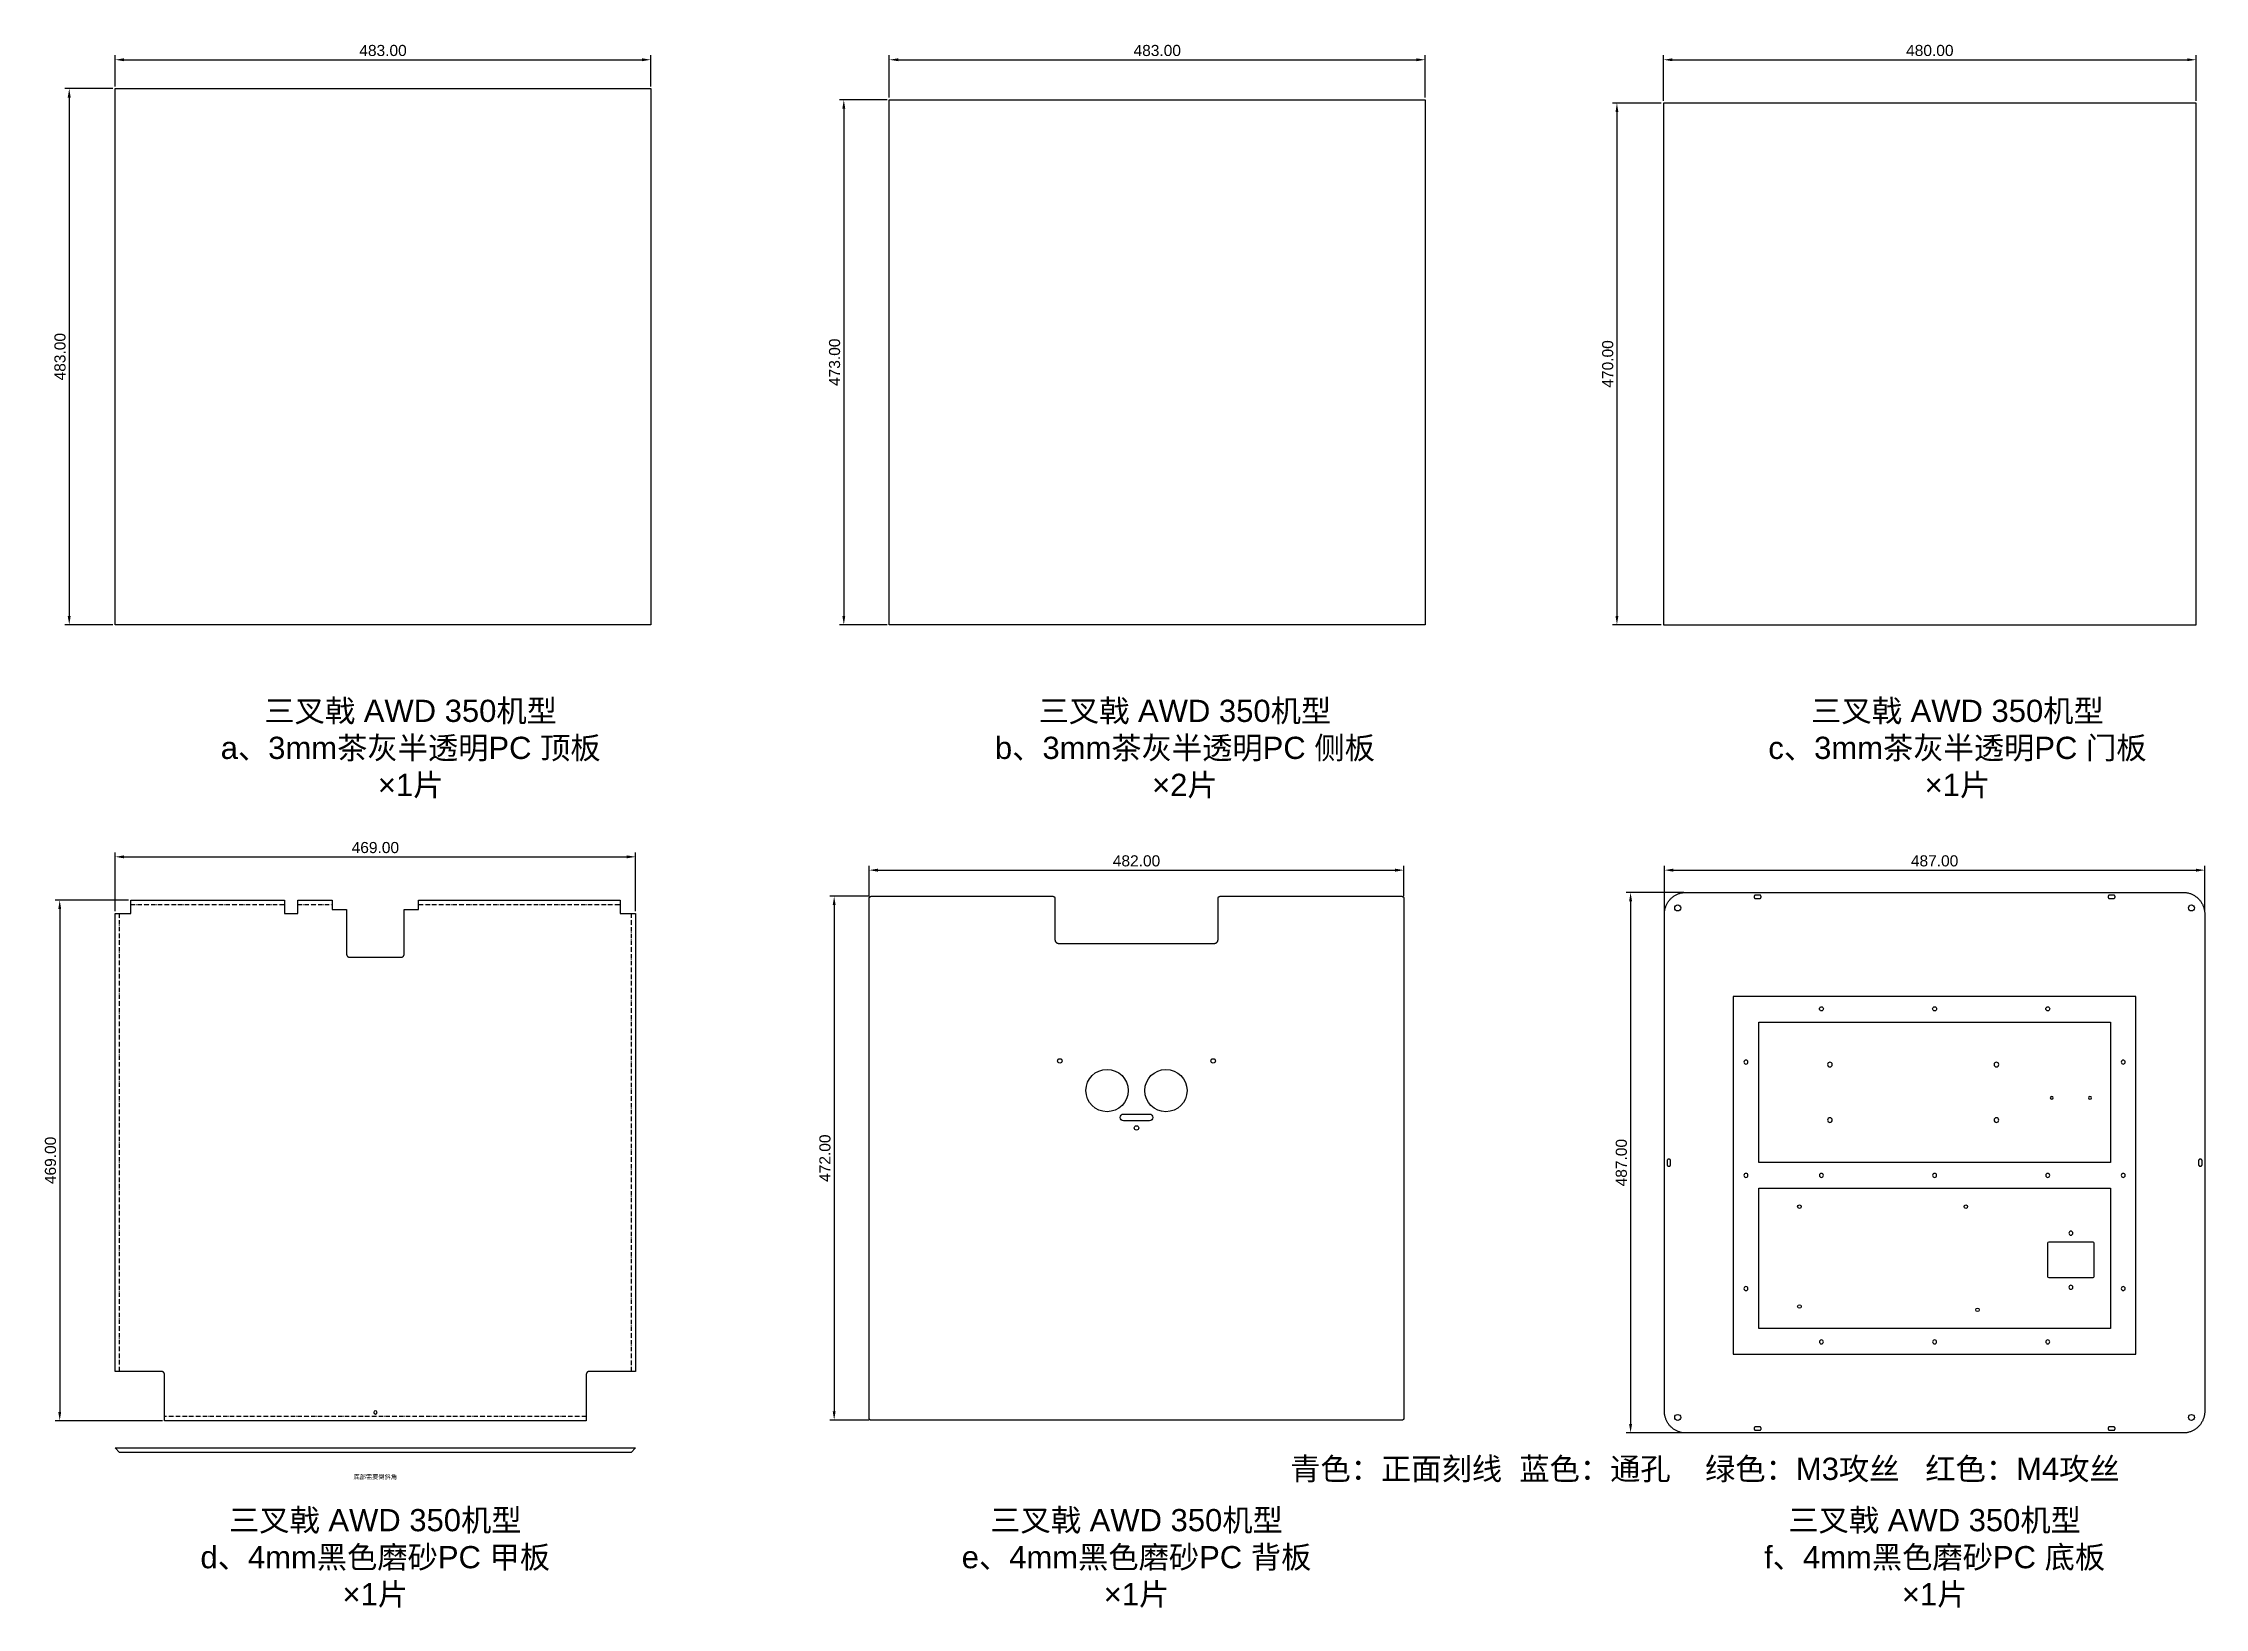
# Model space of a CAD drawing. Header units: millimetres. Extents: x 1343 to 3292, y -927 to 482.
import ezdxf

# ---------------------------------------------------------------- set-up
doc = ezdxf.new("R2010")
doc.units = ezdxf.units.MM
doc.header["$MEASUREMENT"] = 0
doc.linetypes.add('DashDot', pattern=[6, 4, -1, 0, -1])
doc.layers.add('二、面板部分$1.PC 面板部分', color=7, linetype='Continuous')
doc.layers.add('八、电器仓', color=7, linetype='Continuous')
doc.styles.add('Arial Regular', font='')
doc.styles.get('Arial Regular').set_extended_font_data('Arial')
doc.dimstyles.new('默认值', dxfattribs={"dimscale": 4, "dimtxt": 2.5, "dimasz": 2, "dimexe": 1, "dimexo": 0.5, "dimgap": 0.8, "dimtad": 1, "dimtoh": 1, "dimzin": 1, "dimdsep": 46, "dimtxsty": 'Arial Regular', "dimcen": 0.5, "dimadec": 1, "dimazin": 1, "dimtfac": 1, "dimtdec": 4, "dimtix": 1, "dimtofl": 0, "dimtmove": 1, "dimatfit": 3, "dimfxl": 1, "dimtolj": 1, "dimtzin": 1, "dimarcsym": 0})

msp = doc.modelspace()

# ---------------------------------------------------------------- texts
at = {"layer": '二、面板部分$1.PC 面板部分', "color": 7, "char_height": 20, "attachment_point": 2, "style": 'Arial Regular'}
for s, insert, width in [('{\\fArial;三}{\\fArial;叉}{\\fArial;戟 AWD 350}{\\fArial;机}{\\fArial;型}\\P{\\fArial;a}{\\fArial;、3mm}{\\fArial;茶}{\\fArial;灰}{\\fArial;半}{\\fArial;透}{\\fArial;明PC }{\\fArial;顶}{\\fArial;板}\\P{\\fArial;×1}{\\fArial;片}\\P', (1674.597, -109), 729.78261), ('{\\fArial;三}{\\fArial;叉}{\\fArial;戟 AWD 350}{\\fArial;机}{\\fArial;型}\\P{\\fArial;b}{\\fArial;、3mm}{\\fArial;茶}{\\fArial;灰}{\\fArial;半}{\\fArial;透}{\\fArial;明PC }{\\fArial;侧}{\\fArial;板}\\P{\\fArial;×2}{\\fArial;片}\\P', (2372.4, -109), 728.26087), ('{\\fArial;三}{\\fArial;叉}{\\fArial;戟 AWD 350}{\\fArial;机}{\\fArial;型}\\P{\\fArial;c}{\\fArial;、3mm}{\\fArial;茶}{\\fArial;灰}{\\fArial;半}{\\fArial;透}{\\fArial;明PC }{\\fArial;门}{\\fArial;板}\\P{\\fArial;×1}{\\fArial;片}\\P', (3068.703, -109), 726.52174)]:
    msp.add_mtext(s, dxfattribs=dict(at, insert=insert, width=width))
at = {"layer": '二、面板部分$1.PC 面板部分', "color": 1, "insert": (2841.129, -791.816), "char_height": 20, "width": 1554.56522, "attachment_point": 2, "style": 'Arial Regular'}
msp.add_mtext('青色：正面刻线  蓝色：通孔    绿色：M3攻丝   红色：M4攻丝', dxfattribs=at)
at = {"layer": '二、面板部分$1.PC 面板部分', "color": 5, "attachment_point": 2, "style": 'Arial Regular'}
for s, insert, char_height, width in [('底部需要倒斜角', (1642.703, -807.035), 4, 84.73913), ('{\\fArial;三}{\\fArial;叉}{\\fArial;戟 AWD 350}{\\fArial;机}{\\fArial;型}\\P{\\fArial;d}{\\fArial;、4mm}{\\fArial;黑}{\\fArial;色}{\\fArial;磨}{\\fArial;砂PC }{\\fArial;甲}{\\fArial;板}\\P{\\fArial;×1}{\\fArial;片}\\P', (1642.703, -838.035), 20, 674.34783), ('{\\fArial;三}{\\fArial;叉}{\\fArial;戟 AWD 350}{\\fArial;机}{\\fArial;型}\\P{\\fArial;e}{\\fArial;、4mm}{\\fArial;黑}{\\fArial;色}{\\fArial;磨}{\\fArial;砂PC }{\\fArial;背}{\\fArial;板}\\P{\\fArial;×1}{\\fArial;片}\\P', (2328.811, -838.035), 20, 674.13043), ('{\\fArial;三}{\\fArial;叉}{\\fArial;戟 AWD 350}{\\fArial;机}{\\fArial;型}\\P{\\fArial;f}{\\fArial;、4mm}{\\fArial;黑}{\\fArial;色}{\\fArial;磨}{\\fArial;砂PC }{\\fArial;底}{\\fArial;板}\\P{\\fArial;×1}{\\fArial;片}\\P', (3048.127, -838.035), 20, 660.21739)]:
    msp.add_mtext(s, dxfattribs=dict(at, insert=insert, char_height=char_height, width=width))

# ---------------------------------------------------------------- blocks, each defined once
blk = doc.blocks.new('*D1')
at = {"layer": 'Defpoints', "color": 0}
for p in [(1891.2, 467.5), (1408.2, 441.5), (1891.2, 441.5)]:
    blk.add_point(p, dxfattribs=at)
at = {"layer": '二、面板部分$1.PC 面板部分', "color": 0, "lineweight": -2}
for p, q in [((1408.2, 443.5), (1408.2, 471.5)), ((1891.2, 443.5), (1891.2, 471.5)), ((1416.2, 467.5), (1883.2, 467.5))]:
    blk.add_line(p, q, dxfattribs=at)
at = {"layer": '二、面板部分$1.PC 面板部分', "color": 0}
for points in [[(1416.2, 468.8), (1416.2, 466.2), (1408.2, 467.5)], [(1883.2, 466.2), (1883.2, 468.8), (1891.2, 467.5)]]:
    blk.add_solid(points, dxfattribs=at)
at = {"layer": '二、面板部分$1.PC 面板部分', "color": 0, "insert": (1649.7, 475.8), "char_height": 10, "attachment_point": 5, "style": 'Arial Regular'}
blk.add_mtext('\\A1;483.00', dxfattribs=at)
blk = doc.blocks.new('*D2')
at = {"layer": 'Defpoints', "color": 0}
for p in [(1408.2, 441.5), (1366.9, -41.5), (1408.2, -41.5)]:
    blk.add_point(p, dxfattribs=at)
at = {"layer": '二、面板部分$1.PC 面板部分', "color": 0, "lineweight": -2}
for p, q in [((1406.2, 441.5), (1362.9, 441.5)), ((1366.9, 433.5), (1366.9, -33.5)), ((1406.2, -41.5), (1362.9, -41.5))]:
    blk.add_line(p, q, dxfattribs=at)
at = {"layer": '二、面板部分$1.PC 面板部分', "color": 0}
for points in [[(1368.2, 433.5), (1365.5, 433.5), (1366.9, 441.5)], [(1365.5, -33.5), (1368.2, -33.5), (1366.9, -41.5)]]:
    blk.add_solid(points, dxfattribs=at)
at = {"layer": '二、面板部分$1.PC 面板部分', "color": 0, "insert": (1358.6, 200), "char_height": 10, "attachment_point": 5, "rotation": 90, "style": 'Arial Regular'}
blk.add_mtext('\\A1;483.00', dxfattribs=at)
blk = doc.blocks.new('*D3')
at = {"layer": 'Defpoints', "color": 0}
for p in [(2106, 431.5), (2065, -41.5), (2106, -41.5)]:
    blk.add_point(p, dxfattribs=at)
at = {"layer": '二、面板部分$1.PC 面板部分', "color": 0, "lineweight": -2}
for p, q in [((2104, 431.5), (2061, 431.5)), ((2065, 423.5), (2065, -33.5)), ((2104, -41.5), (2061, -41.5))]:
    blk.add_line(p, q, dxfattribs=at)
at = {"layer": '二、面板部分$1.PC 面板部分', "color": 0}
for points in [[(2066.3, 423.5), (2063.7, 423.5), (2065, 431.5)], [(2063.7, -33.5), (2066.3, -33.5), (2065, -41.5)]]:
    blk.add_solid(points, dxfattribs=at)
at = {"layer": '二、面板部分$1.PC 面板部分', "color": 0, "insert": (2056.7, 195), "char_height": 10, "attachment_point": 5, "rotation": 90, "style": 'Arial Regular'}
blk.add_mtext('\\A1;473.00', dxfattribs=at)
blk = doc.blocks.new('*D4')
at = {"layer": 'Defpoints', "color": 0}
for p in [(2589, 467.5), (2106, 431.5), (2589, 431.5)]:
    blk.add_point(p, dxfattribs=at)
at = {"layer": '二、面板部分$1.PC 面板部分', "color": 0, "lineweight": -2}
for p, q in [((2106, 433.5), (2106, 471.5)), ((2589, 433.5), (2589, 471.5)), ((2114, 467.5), (2581, 467.5))]:
    blk.add_line(p, q, dxfattribs=at)
at = {"layer": '二、面板部分$1.PC 面板部分', "color": 0}
for points in [[(2114, 468.8), (2114, 466.2), (2106, 467.5)], [(2581, 466.2), (2581, 468.8), (2589, 467.5)]]:
    blk.add_solid(points, dxfattribs=at)
at = {"layer": '二、面板部分$1.PC 面板部分', "color": 0, "insert": (2347.5, 475.8), "char_height": 10, "attachment_point": 5, "style": 'Arial Regular'}
blk.add_mtext('\\A1;483.00', dxfattribs=at)
blk = doc.blocks.new('*D5')
at = {"layer": 'Defpoints', "color": 0}
for p in [(3283.8, 467.5), (2803.8, 428.5), (3283.8, 428.5)]:
    blk.add_point(p, dxfattribs=at)
at = {"layer": '二、面板部分$1.PC 面板部分', "color": 0, "lineweight": -2}
for p, q in [((2803.8, 430.5), (2803.8, 471.5)), ((3283.8, 430.5), (3283.8, 471.5)), ((2811.8, 467.5), (3275.8, 467.5))]:
    blk.add_line(p, q, dxfattribs=at)
at = {"layer": '二、面板部分$1.PC 面板部分', "color": 0}
for points in [[(2811.8, 468.8), (2811.8, 466.2), (2803.8, 467.5)], [(3275.8, 466.2), (3275.8, 468.8), (3283.8, 467.5)]]:
    blk.add_solid(points, dxfattribs=at)
at = {"layer": '二、面板部分$1.PC 面板部分', "color": 0, "insert": (3043.8, 475.8), "char_height": 10, "attachment_point": 5, "style": 'Arial Regular'}
blk.add_mtext('\\A1;480.00', dxfattribs=at)
blk = doc.blocks.new('*D6')
at = {"layer": 'Defpoints', "color": 0}
for p in [(2803.8, 428.5), (2761.8, -41.5), (2803.8, -41.5)]:
    blk.add_point(p, dxfattribs=at)
at = {"layer": '二、面板部分$1.PC 面板部分', "color": 0, "lineweight": -2}
for p, q in [((2801.8, 428.5), (2757.8, 428.5)), ((2761.8, 420.5), (2761.8, -33.5)), ((2801.8, -41.5), (2757.8, -41.5))]:
    blk.add_line(p, q, dxfattribs=at)
at = {"layer": '二、面板部分$1.PC 面板部分', "color": 0}
for points in [[(2763.1, 420.5), (2760.5, 420.5), (2761.8, 428.5)], [(2760.5, -33.5), (2763.1, -33.5), (2761.8, -41.5)]]:
    blk.add_solid(points, dxfattribs=at)
at = {"layer": '二、面板部分$1.PC 面板部分', "color": 0, "insert": (2753.5, 193.5), "char_height": 10, "attachment_point": 5, "rotation": 90, "style": 'Arial Regular'}
blk.add_mtext('\\A1;470.00', dxfattribs=at)
blk = doc.blocks.new('*D7')
at = {"layer": 'Defpoints', "color": 0}
for p in [(1422.3, -289.5), (1358.3, -758.5), (1452.8, -758.5)]:
    blk.add_point(p, dxfattribs=at)
at = {"layer": '二、面板部分$1.PC 面板部分', "color": 0, "lineweight": -2}
for p, q in [((1420.3, -289.5), (1354.3, -289.5)), ((1358.3, -297.5), (1358.3, -750.5)), ((1450.8, -758.5), (1354.3, -758.5))]:
    blk.add_line(p, q, dxfattribs=at)
at = {"layer": '二、面板部分$1.PC 面板部分', "color": 0}
for points in [[(1359.6, -297.5), (1357, -297.5), (1358.3, -289.5)], [(1357, -750.5), (1359.6, -750.5), (1358.3, -758.5)]]:
    blk.add_solid(points, dxfattribs=at)
at = {"layer": '二、面板部分$1.PC 面板部分', "color": 0, "insert": (1350, -524), "char_height": 10, "attachment_point": 5, "rotation": 90, "style": 'Arial Regular'}
blk.add_mtext('\\A1;469.00', dxfattribs=at)
blk = doc.blocks.new('*D8')
at = {"layer": 'Defpoints', "color": 0}
for p in [(1877.3, -250.5), (1408.3, -301.5), (1877.3, -301.5)]:
    blk.add_point(p, dxfattribs=at)
at = {"layer": '二、面板部分$1.PC 面板部分', "color": 0, "lineweight": -2}
for p, q in [((1408.3, -299.5), (1408.3, -246.5)), ((1416.3, -250.5), (1869.3, -250.5)), ((1877.3, -299.5), (1877.3, -246.5))]:
    blk.add_line(p, q, dxfattribs=at)
at = {"layer": '二、面板部分$1.PC 面板部分', "color": 0}
for points in [[(1416.3, -249.2), (1416.3, -251.9), (1408.3, -250.5)], [(1869.3, -251.9), (1869.3, -249.2), (1877.3, -250.5)]]:
    blk.add_solid(points, dxfattribs=at)
at = {"layer": '二、面板部分$1.PC 面板部分', "color": 0, "insert": (1642.8, -242.2), "char_height": 10, "attachment_point": 5, "style": 'Arial Regular'}
blk.add_mtext('\\A1;469.00', dxfattribs=at)
blk = doc.blocks.new('*D9')
at = {"layer": 'Defpoints', "color": 0}
for p in [(2089.8, -286), (2056.3, -758), (2089.8, -758)]:
    blk.add_point(p, dxfattribs=at)
at = {"layer": '二、面板部分$1.PC 面板部分', "color": 0, "lineweight": -2}
for p, q in [((2087.8, -286), (2052.3, -286)), ((2056.3, -294), (2056.3, -750)), ((2087.8, -758), (2052.3, -758))]:
    blk.add_line(p, q, dxfattribs=at)
at = {"layer": '二、面板部分$1.PC 面板部分', "color": 0}
for points in [[(2057.6, -294), (2055, -294), (2056.3, -286)], [(2055, -750), (2057.6, -750), (2056.3, -758)]]:
    blk.add_solid(points, dxfattribs=at)
at = {"layer": '二、面板部分$1.PC 面板部分', "color": 0, "insert": (2048, -522), "char_height": 10, "attachment_point": 5, "rotation": 90, "style": 'Arial Regular'}
blk.add_mtext('\\A1;472.00', dxfattribs=at)
blk = doc.blocks.new('*D10')
at = {"layer": 'Defpoints', "color": 0}
for p in [(2569.8, -262.5), (2087.8, -288), (2569.8, -288)]:
    blk.add_point(p, dxfattribs=at)
at = {"layer": '二、面板部分$1.PC 面板部分', "color": 0, "lineweight": -2}
for p, q in [((2087.8, -286), (2087.8, -258.5)), ((2095.8, -262.5), (2561.8, -262.5)), ((2569.8, -286), (2569.8, -258.5))]:
    blk.add_line(p, q, dxfattribs=at)
at = {"layer": '二、面板部分$1.PC 面板部分', "color": 0}
for points in [[(2095.8, -261.2), (2095.8, -263.9), (2087.8, -262.5)], [(2561.8, -263.9), (2561.8, -261.2), (2569.8, -262.5)]]:
    blk.add_solid(points, dxfattribs=at)
at = {"layer": '二、面板部分$1.PC 面板部分', "color": 0, "insert": (2328.8, -254.2), "char_height": 10, "attachment_point": 5, "style": 'Arial Regular'}
blk.add_mtext('\\A1;482.00', dxfattribs=at)
blk = doc.blocks.new('*D11')
at = {"layer": 'Defpoints', "color": 0}
for p in [(3291.6, -262.5), (2804.6, -302), (3291.6, -302)]:
    blk.add_point(p, dxfattribs=at)
at = {"layer": '二、面板部分$1.PC 面板部分', "color": 0, "lineweight": -2}
for p, q in [((2804.6, -300), (2804.6, -258.5)), ((2812.6, -262.5), (3283.6, -262.5)), ((3291.6, -300), (3291.6, -258.5))]:
    blk.add_line(p, q, dxfattribs=at)
at = {"layer": '二、面板部分$1.PC 面板部分', "color": 0}
for points in [[(2812.6, -261.2), (2812.6, -263.9), (2804.6, -262.5)], [(3283.6, -263.9), (3283.6, -261.2), (3291.6, -262.5)]]:
    blk.add_solid(points, dxfattribs=at)
at = {"layer": '二、面板部分$1.PC 面板部分', "color": 0, "insert": (3048.1, -254.2), "char_height": 10, "attachment_point": 5, "style": 'Arial Regular'}
blk.add_mtext('\\A1;487.00', dxfattribs=at)
blk = doc.blocks.new('*D12')
at = {"layer": 'Defpoints', "color": 0}
for p in [(2824.1, -282.5), (2774.1, -769.5), (2824.1, -769.5)]:
    blk.add_point(p, dxfattribs=at)
at = {"layer": '二、面板部分$1.PC 面板部分', "color": 0, "lineweight": -2}
for p, q in [((2822.1, -282.5), (2770.1, -282.5)), ((2774.1, -290.5), (2774.1, -761.5)), ((2822.1, -769.5), (2770.1, -769.5))]:
    blk.add_line(p, q, dxfattribs=at)
at = {"layer": '二、面板部分$1.PC 面板部分', "color": 0}
for points in [[(2775.4, -290.5), (2772.8, -290.5), (2774.1, -282.5)], [(2772.8, -761.5), (2775.4, -761.5), (2774.1, -769.5)]]:
    blk.add_solid(points, dxfattribs=at)
at = {"layer": '二、面板部分$1.PC 面板部分', "color": 0, "insert": (2765.8, -526), "char_height": 10, "attachment_point": 5, "rotation": 90, "style": 'Arial Regular'}
blk.add_mtext('\\A1;487.00', dxfattribs=at)

# ---------------------------------------------------------------- dimensions: what is measured, and where the dimension line sits
at = {"layer": '二、面板部分$1.PC 面板部分', "color": 7}
for base, p1, p2, picture, middle in [((1891.206, 467.5), (1408.206, 441.5), (1891.206, 441.5), '*D1', (1649.706, 475.805)), ((2589.009, 467.5), (2106.009, 431.5), (2589.009, 431.5), '*D4', (2347.509, 475.805)), ((3283.811, 467.5), (2803.811, 428.5), (3283.811, 428.5), '*D5', (3043.811, 475.805)), ((1877.311, -250.535), (1408.311, -301.535), (1877.311, -301.535), '*D8', (1642.811, -242.23)), ((2569.811, -262.535), (2087.811, -288.035), (2569.811, -288.035), '*D10', (2328.811, -254.23)), ((3291.605, -262.535, -582.048), (2804.605, -302.035, -582.048), (3291.605, -302.035, -582.048), '*D11', (3048.105, -254.23, -582.048))]:
    dim = msp.add_linear_dim(base=base, p1=p1, p2=p2, dimstyle='默认值', override={"dimscale": 4, "dimtxt": 2.5, "dimasz": 2, "dimexe": 1, "dimexo": 0.5, "dimgap": 0.8, "dimtad": 1, "dimtih": 0, "dimdec": 2, "dimzin": 1, "dimtxsty": 'Arial Regular', "dimsah": 0, "dimcen": 0.5, "dimadec": 1, "dimazin": 1, "dimtix": 0, "dimtmove": 0, "dimtzin": 1}, dxfattribs=at)
    dim.commit()
    dim.dimension.update_dxf_attribs({"geometry": picture, "text_midpoint": middle})
for base, p1, p2, picture, middle in [((1366.861, -41.5), (1408.206, 441.5), (1408.206, -41.5), '*D2', (1358.556, 200)), ((2065.009, -41.5), (2106.009, 431.5), (2106.009, -41.5), '*D3', (2056.704, 195)), ((2761.811, -41.5), (2803.811, 428.5), (2803.811, -41.5), '*D6', (2753.506, 193.5)), ((1358.311, -758.535), (1422.311, -289.535), (1452.811, -758.535), '*D7', (1350.006, -524.035)), ((2056.311, -758.035), (2089.811, -286.035), (2089.811, -758.035), '*D9', (2048.006, -522.035)), ((2774.105, -769.535, -582.048), (2824.105, -282.535, -582.048), (2824.105, -769.535, -582.048), '*D12', (2765.8, -526.035, -582.048))]:
    dim = msp.add_linear_dim(base=base, p1=p1, p2=p2, angle=90, dimstyle='默认值', override={"dimscale": 4, "dimtxt": 2.5, "dimasz": 2, "dimexe": 1, "dimexo": 0.5, "dimgap": 0.8, "dimtad": 1, "dimtih": 0, "dimdec": 2, "dimzin": 1, "dimtxsty": 'Arial Regular', "dimsah": 0, "dimcen": 0.5, "dimadec": 1, "dimazin": 1, "dimtix": 0, "dimtmove": 0, "dimtzin": 1}, dxfattribs=at)
    dim.commit()
    dim.dimension.update_dxf_attribs({"geometry": picture, "text_midpoint": middle})

# ---------------------------------------------------------------- linework, layer by layer
at = {"layer": '二、面板部分$1.PC 面板部分', "color": 7}
for p, q in [((1408.206, -41.5), (1408.206, 441.5)), ((1408.206, 441.5), (1891.206, 441.5)), ((1891.206, 441.5), (1891.206, -41.5)), ((2106.009, -41.5), (2106.009, 431.5)), ((2106.009, 431.5), (2589.009, 431.5)), ((2589.009, 431.5), (2589.009, -41.5)), ((3283.811, 428.5), (2803.811, 428.5)), ((2803.811, 428.5), (2803.811, -41.5)), ((3283.811, -41.5), (3283.811, 428.5)), ((1891.206, -41.5), (1408.206, -41.5)), ((2589.009, -41.5), (2106.009, -41.5)), ((2803.811, -41.5), (3283.811, -41.5)), ((1422.311, -301.535), (1422.311, -289.535)), ((1422.311, -289.535), (1560.811, -289.535)), ((1560.811, -289.535), (1560.811, -301.535)), ((1572.811, -301.535), (1572.811, -289.535)), ((1572.811, -289.535), (1603.811, -289.535)), ((1603.811, -289.535), (1603.811, -298.035)), ((1681.811, -298.035), (1681.811, -289.535)), ((1681.811, -289.535), (1863.311, -289.535)), ((1863.311, -289.535), (1863.311, -301.535)), ((2087.811, -288.035), (2087.812, -287.966)), ((2087.811, -756.035), (2087.811, -288.035)), ((2087.812, -287.966), (2087.816, -287.898)), ((2087.816, -287.898), (2087.822, -287.83)), ((2087.822, -287.83), (2087.83, -287.762)), ((2087.83, -287.762), (2087.84, -287.695)), ((2087.84, -287.695), (2087.853, -287.628)), ((2087.853, -287.628), (2087.868, -287.561)), ((2087.868, -287.561), (2087.885, -287.495)), ((2087.885, -287.495), (2087.905, -287.43)), ((2087.905, -287.43), (2087.927, -287.365)), ((2087.927, -287.365), (2087.951, -287.301)), ((2087.951, -287.301), (2087.977, -287.238)), ((2087.977, -287.238), (2088.005, -287.176)), ((2088.005, -287.176), (2088.036, -287.115)), ((2088.036, -287.115), (2088.068, -287.055)), ((2088.068, -287.055), (2088.102, -286.996)), ((2088.102, -286.996), (2088.139, -286.938)), ((2088.139, -286.938), (2088.177, -286.881)), ((2088.177, -286.881), (2088.218, -286.826)), ((2088.218, -286.826), (2088.26, -286.773)), ((2088.26, -286.773), (2088.304, -286.72)), ((2088.304, -286.72), (2088.35, -286.67)), ((2088.35, -286.67), (2088.397, -286.621)), ((2088.397, -286.621), (2088.446, -286.573)), ((2088.446, -286.573), (2088.497, -286.527)), ((2088.497, -286.527), (2088.549, -286.483)), ((2088.549, -286.483), (2088.603, -286.441)), ((2088.603, -286.441), (2088.658, -286.401)), ((2088.658, -286.401), (2088.714, -286.362)), ((2088.714, -286.362), (2088.772, -286.326)), ((2088.772, -286.326), (2088.831, -286.291)), ((2088.831, -286.291), (2088.891, -286.259)), ((2088.891, -286.259), (2088.952, -286.229)), ((2088.952, -286.229), (2089.014, -286.2)), ((2089.014, -286.2), (2089.078, -286.174)), ((2089.078, -286.174), (2089.142, -286.15)), ((2089.142, -286.15), (2089.206, -286.128)), ((2089.206, -286.128), (2089.272, -286.109)), ((2089.272, -286.109), (2089.338, -286.092)), ((2089.338, -286.092), (2089.404, -286.077)), ((2089.404, -286.077), (2089.471, -286.064)), ((2089.471, -286.064), (2089.539, -286.053)), ((2089.539, -286.053), (2089.607, -286.045)), ((2089.607, -286.045), (2089.675, -286.039)), ((2089.675, -286.039), (2089.743, -286.036)), ((2089.743, -286.036), (2089.811, -286.035)), ((2089.811, -286.035), (2253.288, -286.035)), ((2253.288, -286.035), (2253.357, -286.036)), ((2253.357, -286.036), (2253.425, -286.039)), ((2253.425, -286.039), (2253.493, -286.045)), ((2253.493, -286.045), (2253.561, -286.053)), ((2253.561, -286.053), (2253.628, -286.064)), ((2253.628, -286.064), (2253.695, -286.077)), ((2253.695, -286.077), (2253.762, -286.092)), ((2253.762, -286.092), (2253.828, -286.109)), ((2253.828, -286.109), (2253.893, -286.128)), ((2253.893, -286.128), (2253.958, -286.15)), ((2253.958, -286.15), (2254.022, -286.174)), ((2254.022, -286.174), (2254.085, -286.2)), ((2254.085, -286.2), (2254.147, -286.229)), ((2254.147, -286.229), (2254.208, -286.259)), ((2254.208, -286.259), (2254.269, -286.291)), ((2254.269, -286.291), (2254.328, -286.326)), ((2254.328, -286.326), (2254.385, -286.362)), ((2254.385, -286.362), (2254.442, -286.401)), ((2254.442, -286.401), (2254.497, -286.441)), ((2254.497, -286.441), (2254.551, -286.483)), ((2254.551, -286.483), (2254.603, -286.527)), ((2254.603, -286.527), (2254.653, -286.573)), ((2254.653, -286.573), (2254.703, -286.621)), ((2254.703, -286.621), (2254.75, -286.67)), ((2254.75, -286.67), (2254.796, -286.72)), ((2254.796, -286.72), (2254.84, -286.773)), ((2254.84, -286.773), (2254.882, -286.826)), ((2254.882, -286.826), (2254.922, -286.881)), ((2254.922, -286.881), (2254.961, -286.938)), ((2254.961, -286.938), (2254.997, -286.996)), ((2254.997, -286.996), (2255.032, -287.055)), ((2255.032, -287.055), (2255.064, -287.115)), ((2255.064, -287.115), (2255.095, -287.176)), ((2255.095, -287.176), (2255.123, -287.238)), ((2255.123, -287.238), (2255.149, -287.301)), ((2255.149, -287.301), (2255.173, -287.365)), ((2255.173, -287.365), (2255.195, -287.43)), ((2255.195, -287.43), (2255.214, -287.495)), ((2255.214, -287.495), (2255.231, -287.561)), ((2255.231, -287.561), (2255.247, -287.628)), ((2255.247, -287.628), (2255.259, -287.695)), ((2255.259, -287.695), (2255.27, -287.762)), ((2255.27, -287.762), (2255.278, -287.83)), ((2255.278, -287.83), (2255.284, -287.898)), ((2255.284, -287.898), (2255.287, -287.966)), ((2255.287, -287.966), (2255.288, -288.035)), ((2255.288, -288.035), (2255.288, -325.035)), ((2402.288, -288.035), (2402.29, -287.966)), ((2402.288, -325.035), (2402.288, -288.035)), ((2402.29, -287.966), (2402.293, -287.898)), ((2402.293, -287.898), (2402.299, -287.83)), ((2402.299, -287.83), (2402.307, -287.762)), ((2402.307, -287.762), (2402.317, -287.695)), ((2402.317, -287.695), (2402.33, -287.628)), ((2402.33, -287.628), (2402.345, -287.561)), ((2402.345, -287.561), (2402.363, -287.495)), ((2402.363, -287.495), (2402.382, -287.43)), ((2402.382, -287.43), (2402.404, -287.365)), ((2402.404, -287.365), (2402.428, -287.301)), ((2402.428, -287.301), (2402.454, -287.238)), ((2402.454, -287.238), (2402.482, -287.176)), ((2402.482, -287.176), (2402.513, -287.115)), ((2402.513, -287.115), (2402.545, -287.055)), ((2402.545, -287.055), (2402.58, -286.996)), ((2402.58, -286.996), (2402.616, -286.938)), ((2402.616, -286.938), (2402.654, -286.881)), ((2402.654, -286.881), (2402.695, -286.826)), ((2402.695, -286.826), (2402.737, -286.773)), ((2402.737, -286.773), (2402.781, -286.72)), ((2402.781, -286.72), (2402.827, -286.67)), ((2402.827, -286.67), (2402.874, -286.621)), ((2402.874, -286.621), (2402.923, -286.573)), ((2402.923, -286.573), (2402.974, -286.527)), ((2402.974, -286.527), (2403.026, -286.483)), ((2403.026, -286.483), (2403.08, -286.441)), ((2403.08, -286.441), (2403.135, -286.401)), ((2403.135, -286.401), (2403.191, -286.362)), ((2403.191, -286.362), (2403.249, -286.326)), ((2403.249, -286.326), (2403.308, -286.291)), ((2403.308, -286.291), (2403.368, -286.259)), ((2403.368, -286.259), (2403.429, -286.229)), ((2403.429, -286.229), (2403.492, -286.2)), ((2403.492, -286.2), (2403.555, -286.174)), ((2403.555, -286.174), (2403.619, -286.15)), ((2403.619, -286.15), (2403.683, -286.128)), ((2403.683, -286.128), (2403.749, -286.109)), ((2403.749, -286.109), (2403.815, -286.092)), ((2403.815, -286.092), (2403.881, -286.077)), ((2403.881, -286.077), (2403.949, -286.064)), ((2403.949, -286.064), (2404.016, -286.053)), ((2404.016, -286.053), (2404.084, -286.045)), ((2404.084, -286.045), (2404.152, -286.039)), ((2404.152, -286.039), (2404.22, -286.036)), ((2404.22, -286.036), (2404.288, -286.035)), ((2404.288, -286.035), (2567.811, -286.035)), ((2567.811, -286.035), (2567.88, -286.036)), ((2567.88, -286.036), (2567.948, -286.039)), ((2567.948, -286.039), (2568.016, -286.045)), ((2568.016, -286.045), (2568.084, -286.053)), ((2568.084, -286.053), (2568.151, -286.064)), ((2568.151, -286.064), (2568.218, -286.077)), ((2568.218, -286.077), (2568.285, -286.092)), ((2568.285, -286.092), (2568.351, -286.109)), ((2568.351, -286.109), (2568.416, -286.128)), ((2568.416, -286.128), (2568.481, -286.15)), ((2568.481, -286.15), (2568.545, -286.174)), ((2568.545, -286.174), (2568.608, -286.2)), ((2568.608, -286.2), (2568.67, -286.229)), ((2568.67, -286.229), (2568.731, -286.259)), ((2568.731, -286.259), (2568.792, -286.291)), ((2568.792, -286.291), (2568.85, -286.326)), ((2568.85, -286.326), (2568.908, -286.362)), ((2568.908, -286.362), (2568.965, -286.401)), ((2568.965, -286.401), (2569.02, -286.441)), ((2569.02, -286.441), (2569.073, -286.483)), ((2569.073, -286.483), (2569.126, -286.527)), ((2569.126, -286.527), (2569.176, -286.573)), ((2569.176, -286.573), (2569.226, -286.621)), ((2569.226, -286.621), (2569.273, -286.67)), ((2569.273, -286.67), (2569.319, -286.72)), ((2569.319, -286.72), (2569.363, -286.773)), ((2569.363, -286.773), (2569.405, -286.826)), ((2569.405, -286.826), (2569.445, -286.881)), ((2569.445, -286.881), (2569.484, -286.938)), ((2569.484, -286.938), (2569.52, -286.996)), ((2569.52, -286.996), (2569.555, -287.055)), ((2569.555, -287.055), (2569.587, -287.115)), ((2569.587, -287.115), (2569.617, -287.176)), ((2569.617, -287.176), (2569.646, -287.238)), ((2569.646, -287.238), (2569.672, -287.301)), ((2569.672, -287.301), (2569.696, -287.365)), ((2569.696, -287.365), (2569.718, -287.43)), ((2569.718, -287.43), (2569.737, -287.495)), ((2569.737, -287.495), (2569.754, -287.561)), ((2569.754, -287.561), (2569.769, -287.628)), ((2569.769, -287.628), (2569.782, -287.695)), ((2569.782, -287.695), (2569.793, -287.762)), ((2569.793, -287.762), (2569.801, -287.83)), ((2569.801, -287.83), (2569.807, -287.898)), ((2569.807, -287.898), (2569.81, -287.966)), ((2569.81, -287.966), (2569.811, -288.035)), ((2569.811, -288.035), (2569.811, -756.035)), ((2807.108, -292.478), (2807.444, -291.903)), ((2807.444, -291.903), (2807.8, -291.34)), ((2807.8, -291.34), (2808.174, -290.79)), ((2808.174, -290.79), (2808.568, -290.252)), ((2808.568, -290.252), (2808.979, -289.729)), ((2808.979, -289.729), (2809.408, -289.219)), ((2809.408, -289.219), (2809.854, -288.725)), ((2809.854, -288.725), (2810.317, -288.246)), ((2810.317, -288.246), (2810.796, -287.784)), ((2810.796, -287.784), (2811.29, -287.337)), ((2811.29, -287.337), (2811.799, -286.908)), ((2811.799, -286.908), (2812.323, -286.497)), ((2812.323, -286.497), (2812.86, -286.104)), ((2812.86, -286.104), (2813.411, -285.729)), ((2813.411, -285.729), (2813.973, -285.374)), ((2813.973, -285.374), (2814.548, -285.037)), ((2814.548, -285.037), (2815.134, -284.721)), ((2815.134, -284.721), (2815.73, -284.425)), ((2815.73, -284.425), (2816.337, -284.149)), ((2816.337, -284.149), (2816.952, -283.894)), ((2816.952, -283.894), (2817.575, -283.661)), ((2817.575, -283.661), (2818.206, -283.448)), ((2818.206, -283.448), (2818.844, -283.258)), ((2818.844, -283.258), (2819.488, -283.089)), ((2819.488, -283.089), (2820.138, -282.943)), ((2820.138, -282.943), (2820.792, -282.818)), ((2820.792, -282.818), (2821.45, -282.716)), ((2821.45, -282.716), (2822.111, -282.637)), ((2822.111, -282.637), (2822.775, -282.58)), ((2822.775, -282.58), (2823.44, -282.546)), ((2823.44, -282.546), (2824.105, -282.535)), ((2824.105, -282.535), (3272.105, -282.535)), ((3272.105, -282.535), (3272.771, -282.546)), ((3272.771, -282.546), (3273.436, -282.58)), ((3273.436, -282.58), (3274.1, -282.637)), ((3274.1, -282.637), (3274.761, -282.716)), ((3274.761, -282.716), (3275.419, -282.818)), ((3275.419, -282.818), (3276.073, -282.943)), ((3276.073, -282.943), (3276.722, -283.089)), ((3276.722, -283.089), (3277.366, -283.258)), ((3277.366, -283.258), (3278.004, -283.448)), ((3278.004, -283.448), (3278.636, -283.661)), ((3278.636, -283.661), (3279.259, -283.894)), ((3279.259, -283.894), (3279.874, -284.149)), ((3279.874, -284.149), (3280.48, -284.425)), ((3280.48, -284.425), (3281.077, -284.721)), ((3281.077, -284.721), (3281.663, -285.037)), ((3281.663, -285.037), (3282.237, -285.374)), ((3282.237, -285.374), (3282.8, -285.729)), ((3282.8, -285.729), (3283.351, -286.104)), ((3283.351, -286.104), (3283.888, -286.497)), ((3283.888, -286.497), (3284.412, -286.908)), ((3284.412, -286.908), (3284.921, -287.337)), ((3284.921, -287.337), (3285.415, -287.784)), ((3285.415, -287.784), (3285.894, -288.246)), ((3285.894, -288.246), (3286.357, -288.725)), ((3286.357, -288.725), (3286.803, -289.219)), ((3286.803, -289.219), (3287.232, -289.729)), ((3287.232, -289.729), (3287.643, -290.252)), ((3287.643, -290.252), (3288.036, -290.79)), ((3288.036, -290.79), (3288.411, -291.34)), ((3288.411, -291.34), (3288.767, -291.903)), ((3288.767, -291.903), (3289.103, -292.478)), ((1408.311, -714.035), (1408.311, -301.535)), ((1408.311, -301.535), (1422.311, -301.535)), ((1560.811, -301.535), (1572.811, -301.535)), ((1603.811, -298.035), (1616.811, -298.035)), ((1616.811, -298.035), (1616.811, -338.035)), ((1668.811, -338.035), (1668.811, -298.035)), ((1668.811, -298.035), (1681.811, -298.035)), ((1863.311, -301.535), (1877.311, -301.535)), ((1877.311, -301.535), (1877.311, -714.035)), ((2804.605, -302.035), (2804.617, -301.369)), ((2804.605, -750.035), (2804.605, -302.035)), ((2804.617, -301.369), (2804.651, -300.704)), ((2804.651, -300.704), (2804.708, -300.041)), ((2804.708, -300.041), (2804.787, -299.38)), ((2804.787, -299.38), (2804.889, -298.722)), ((2804.889, -298.722), (2805.013, -298.067)), ((2805.013, -298.067), (2805.16, -297.418)), ((2805.16, -297.418), (2805.328, -296.774)), ((2805.328, -296.774), (2805.519, -296.136)), ((2805.519, -296.136), (2805.731, -295.505)), ((2805.731, -295.505), (2805.965, -294.881)), ((2805.965, -294.881), (2806.22, -294.266)), ((2806.22, -294.266), (2806.495, -293.66)), ((2806.495, -293.66), (2806.792, -293.064)), ((2806.792, -293.064), (2807.108, -292.478)), ((3289.103, -292.478), (3289.419, -293.064)), ((3289.419, -293.064), (3289.715, -293.66)), ((3289.715, -293.66), (3289.991, -294.266)), ((3289.991, -294.266), (3290.246, -294.881)), ((3290.246, -294.881), (3290.479, -295.505)), ((3290.479, -295.505), (3290.692, -296.136)), ((3290.692, -296.136), (3290.882, -296.774)), ((3290.882, -296.774), (3291.051, -297.418)), ((3291.051, -297.418), (3291.198, -298.067)), ((3291.198, -298.067), (3291.322, -298.722)), ((3291.322, -298.722), (3291.424, -299.38)), ((3291.424, -299.38), (3291.503, -300.041)), ((3291.503, -300.041), (3291.56, -300.704)), ((3291.56, -300.704), (3291.594, -301.369)), ((3291.594, -301.369), (3291.605, -302.035)), ((3291.605, -302.035), (3291.605, -750.035)), ((2255.288, -325.035), (2255.29, -325.154)), ((2255.29, -325.154), (2255.297, -325.274)), ((2255.297, -325.274), (2255.307, -325.393)), ((2255.307, -325.393), (2255.321, -325.511)), ((2255.321, -325.511), (2255.339, -325.629)), ((2255.339, -325.629), (2255.362, -325.747)), ((2255.362, -325.747), (2255.388, -325.863)), ((2255.388, -325.863), (2255.418, -325.979)), ((2255.418, -325.979), (2255.452, -326.094)), ((2255.452, -326.094), (2255.49, -326.207)), ((2255.49, -326.207), (2255.532, -326.319)), ((2255.532, -326.319), (2255.578, -326.429)), ((2255.578, -326.429), (2255.628, -326.538)), ((2255.628, -326.538), (2255.681, -326.645)), ((2255.681, -326.645), (2255.738, -326.75)), ((2255.738, -326.75), (2255.798, -326.853)), ((2255.798, -326.853), (2255.862, -326.954)), ((2255.862, -326.954), (2255.929, -327.053)), ((2255.929, -327.053), (2256, -327.15)), ((2256, -327.15), (2256.073, -327.244)), ((2256.073, -327.244), (2256.15, -327.335)), ((2256.15, -327.335), (2256.23, -327.424)), ((2256.23, -327.424), (2256.313, -327.51)), ((2256.313, -327.51), (2256.399, -327.593)), ((2256.399, -327.593), (2256.488, -327.673)), ((2256.488, -327.673), (2256.58, -327.75)), ((2256.58, -327.75), (2256.674, -327.824)), ((2256.674, -327.824), (2256.77, -327.894)), ((2256.77, -327.894), (2256.869, -327.961)), ((2256.869, -327.961), (2256.97, -328.025)), ((2256.97, -328.025), (2257.073, -328.086)), ((2257.073, -328.086), (2257.178, -328.142)), ((2257.178, -328.142), (2257.285, -328.196)), ((2257.285, -328.196), (2257.394, -328.245)), ((2257.394, -328.245), (2257.504, -328.291)), ((2257.504, -328.291), (2257.616, -328.333)), ((2257.616, -328.333), (2257.73, -328.371)), ((2257.73, -328.371), (2257.844, -328.405)), ((2257.844, -328.405), (2257.96, -328.435)), ((2257.96, -328.435), (2258.076, -328.462)), ((2258.076, -328.462), (2258.194, -328.484)), ((2258.194, -328.484), (2258.312, -328.502)), ((2258.312, -328.502), (2258.43, -328.516)), ((2258.43, -328.516), (2258.55, -328.527)), ((2258.55, -328.527), (2258.669, -328.533)), ((2258.669, -328.533), (2258.788, -328.535)), ((2258.788, -328.535), (2398.788, -328.535)), ((2398.788, -328.535), (2398.908, -328.533)), ((2398.908, -328.533), (2399.027, -328.527)), ((2399.027, -328.527), (2399.146, -328.516)), ((2399.146, -328.516), (2399.265, -328.502)), ((2399.265, -328.502), (2399.383, -328.484)), ((2399.383, -328.484), (2399.5, -328.462)), ((2399.5, -328.462), (2399.617, -328.435)), ((2399.617, -328.435), (2399.733, -328.405)), ((2399.733, -328.405), (2399.847, -328.371)), ((2399.847, -328.371), (2399.96, -328.333)), ((2399.96, -328.333), (2400.072, -328.291)), ((2400.072, -328.291), (2400.183, -328.245)), ((2400.183, -328.245), (2400.292, -328.196)), ((2400.292, -328.196), (2400.399, -328.142)), ((2400.399, -328.142), (2400.504, -328.086)), ((2400.504, -328.086), (2400.607, -328.025)), ((2400.607, -328.025), (2400.708, -327.961)), ((2400.708, -327.961), (2400.807, -327.894)), ((2400.807, -327.894), (2400.903, -327.824)), ((2400.903, -327.824), (2400.997, -327.75)), ((2400.997, -327.75), (2401.089, -327.673)), ((2401.089, -327.673), (2401.177, -327.593)), ((2401.177, -327.593), (2401.263, -327.51)), ((2401.263, -327.51), (2401.346, -327.424)), ((2401.346, -327.424), (2401.426, -327.335)), ((2401.426, -327.335), (2401.503, -327.244)), ((2401.503, -327.244), (2401.577, -327.15)), ((2401.577, -327.15), (2401.648, -327.053)), ((2401.648, -327.053), (2401.715, -326.954)), ((2401.715, -326.954), (2401.779, -326.853)), ((2401.779, -326.853), (2401.839, -326.75)), ((2401.839, -326.75), (2401.896, -326.645)), ((2401.896, -326.645), (2401.949, -326.538)), ((2401.949, -326.538), (2401.999, -326.429)), ((2401.999, -326.429), (2402.044, -326.319)), ((2402.044, -326.319), (2402.086, -326.207)), ((2402.086, -326.207), (2402.124, -326.094)), ((2402.124, -326.094), (2402.159, -325.979)), ((2402.159, -325.979), (2402.189, -325.863)), ((2402.189, -325.863), (2402.215, -325.747)), ((2402.215, -325.747), (2402.237, -325.629)), ((2402.237, -325.629), (2402.256, -325.511)), ((2402.256, -325.511), (2402.27, -325.393)), ((2402.27, -325.393), (2402.28, -325.274)), ((2402.28, -325.274), (2402.286, -325.154)), ((2402.286, -325.154), (2402.288, -325.035)), ((1616.811, -338.035), (1616.813, -338.137)), ((1616.813, -338.137), (1616.818, -338.24)), ((1616.818, -338.24), (1616.827, -338.342)), ((1616.827, -338.342), (1616.839, -338.443)), ((1616.839, -338.443), (1616.855, -338.545)), ((1616.855, -338.545), (1616.874, -338.645)), ((1616.874, -338.645), (1616.897, -338.745)), ((1616.897, -338.745), (1616.923, -338.844)), ((1616.923, -338.844), (1616.952, -338.942)), ((1616.952, -338.942), (1616.985, -339.039)), ((1616.985, -339.039), (1617.02, -339.135)), ((1617.02, -339.135), (1617.06, -339.23)), ((1617.06, -339.23), (1617.102, -339.323)), ((1617.102, -339.323), (1617.148, -339.415)), ((1617.148, -339.415), (1617.196, -339.505)), ((1617.196, -339.505), (1617.248, -339.594)), ((1617.248, -339.594), (1617.303, -339.68)), ((1617.303, -339.68), (1617.36, -339.765)), ((1617.36, -339.765), (1617.421, -339.847)), ((1617.421, -339.847), (1617.484, -339.928)), ((1617.484, -339.928), (1617.55, -340.006)), ((1617.55, -340.006), (1617.619, -340.082)), ((1617.619, -340.082), (1617.69, -340.156)), ((1617.69, -340.156), (1617.764, -340.227)), ((1617.764, -340.227), (1617.84, -340.296)), ((1617.84, -340.296), (1617.918, -340.362)), ((1617.918, -340.362), (1617.999, -340.425)), ((1617.999, -340.425), (1618.081, -340.486)), ((1618.081, -340.486), (1618.166, -340.543)), ((1618.166, -340.543), (1618.253, -340.598)), ((1618.253, -340.598), (1618.341, -340.65)), ((1618.341, -340.65), (1618.431, -340.698)), ((1618.431, -340.698), (1618.523, -340.744)), ((1618.523, -340.744), (1618.616, -340.786)), ((1618.616, -340.786), (1618.711, -340.826)), ((1618.711, -340.826), (1618.807, -340.862)), ((1618.807, -340.862), (1618.904, -340.894)), ((1618.904, -340.894), (1619.002, -340.924)), ((1619.002, -340.924), (1619.101, -340.949)), ((1619.101, -340.949), (1619.201, -340.972)), ((1619.201, -340.972), (1619.302, -340.991)), ((1619.302, -340.991), (1619.403, -341.007)), ((1619.403, -341.007), (1619.505, -341.019)), ((1619.505, -341.019), (1619.607, -341.028)), ((1619.607, -341.028), (1619.709, -341.033)), ((1619.709, -341.033), (1619.811, -341.035)), ((1619.811, -341.035), (1665.811, -341.035)), ((1665.811, -341.035), (1665.914, -341.033)), ((1665.914, -341.033), (1666.016, -341.028)), ((1666.016, -341.028), (1666.118, -341.019)), ((1666.118, -341.019), (1666.22, -341.007)), ((1666.22, -341.007), (1666.321, -340.991)), ((1666.321, -340.991), (1666.422, -340.972)), ((1666.422, -340.972), (1666.522, -340.949)), ((1666.522, -340.949), (1666.621, -340.924)), ((1666.621, -340.924), (1666.719, -340.894)), ((1666.719, -340.894), (1666.816, -340.862)), ((1666.816, -340.862), (1666.912, -340.826)), ((1666.912, -340.826), (1667.007, -340.786)), ((1667.007, -340.786), (1667.1, -340.744)), ((1667.1, -340.744), (1667.191, -340.698)), ((1667.191, -340.698), (1667.282, -340.65)), ((1667.282, -340.65), (1667.37, -340.598)), ((1667.37, -340.598), (1667.457, -340.543)), ((1667.457, -340.543), (1667.541, -340.486)), ((1667.541, -340.486), (1667.624, -340.425)), ((1667.624, -340.425), (1667.705, -340.362)), ((1667.705, -340.362), (1667.783, -340.296)), ((1667.783, -340.296), (1667.859, -340.227)), ((1667.859, -340.227), (1667.933, -340.156)), ((1667.933, -340.156), (1668.004, -340.082)), ((1668.004, -340.082), (1668.072, -340.006)), ((1668.072, -340.006), (1668.138, -339.928)), ((1668.138, -339.928), (1668.202, -339.847)), ((1668.202, -339.847), (1668.262, -339.765)), ((1668.262, -339.765), (1668.32, -339.68)), ((1668.32, -339.68), (1668.375, -339.594)), ((1668.375, -339.594), (1668.426, -339.505)), ((1668.426, -339.505), (1668.475, -339.415)), ((1668.475, -339.415), (1668.521, -339.323)), ((1668.521, -339.323), (1668.563, -339.23)), ((1668.563, -339.23), (1668.602, -339.135)), ((1668.602, -339.135), (1668.638, -339.039)), ((1668.638, -339.039), (1668.671, -338.942)), ((1668.671, -338.942), (1668.7, -338.844)), ((1668.7, -338.844), (1668.726, -338.745)), ((1668.726, -338.745), (1668.749, -338.645)), ((1668.749, -338.645), (1668.768, -338.545)), ((1668.768, -338.545), (1668.783, -338.443)), ((1668.783, -338.443), (1668.796, -338.342)), ((1668.796, -338.342), (1668.804, -338.24)), ((1668.804, -338.24), (1668.81, -338.137)), ((1668.81, -338.137), (1668.811, -338.035)), ((1449.811, -714.035), (1408.311, -714.035)), ((1449.914, -714.037), (1449.811, -714.035)), ((1450.016, -714.042), (1449.914, -714.037)), ((1450.118, -714.051), (1450.016, -714.042)), ((1450.22, -714.063), (1450.118, -714.051)), ((1450.321, -714.078), (1450.22, -714.063)), ((1450.422, -714.098), (1450.321, -714.078)), ((1450.522, -714.12), (1450.422, -714.098)), ((1450.621, -714.146), (1450.522, -714.12)), ((1450.719, -714.175), (1450.621, -714.146)), ((1450.816, -714.208), (1450.719, -714.175)), ((1450.912, -714.244), (1450.816, -714.208)), ((1451.007, -714.283), (1450.912, -714.244)), ((1451.1, -714.326), (1451.007, -714.283)), ((1451.191, -714.371), (1451.1, -714.326)), ((1451.282, -714.42), (1451.191, -714.371)), ((1451.37, -714.472), (1451.282, -714.42)), ((1451.457, -714.526), (1451.37, -714.472)), ((1451.541, -714.584), (1451.457, -714.526)), ((1451.624, -714.644), (1451.541, -714.584)), ((1451.705, -714.708), (1451.624, -714.644)), ((1451.783, -714.774), (1451.705, -714.708)), ((1451.859, -714.842), (1451.783, -714.774)), ((1451.933, -714.913), (1451.859, -714.842)), ((1452.004, -714.987), (1451.933, -714.913)), ((1452.072, -715.063), (1452.004, -714.987)), ((1452.138, -715.142), (1452.072, -715.063)), ((1452.202, -715.222), (1452.138, -715.142)), ((1452.262, -715.305), (1452.202, -715.222)), ((1452.32, -715.389), (1452.262, -715.305)), ((1452.375, -715.476), (1452.32, -715.389)), ((1452.426, -715.564), (1452.375, -715.476)), ((1452.475, -715.655), (1452.426, -715.564)), ((1452.521, -715.746), (1452.475, -715.655)), ((1452.563, -715.84), (1452.521, -715.746)), ((1452.602, -715.934), (1452.563, -715.84)), ((1452.638, -716.03), (1452.602, -715.934)), ((1452.671, -716.127), (1452.638, -716.03)), ((1452.7, -716.225), (1452.671, -716.127)), ((1452.726, -716.324), (1452.7, -716.225)), ((1452.749, -716.424), (1452.726, -716.324)), ((1452.768, -716.525), (1452.749, -716.424)), ((1452.783, -716.626), (1452.768, -716.525)), ((1452.796, -716.728), (1452.783, -716.626)), ((1452.804, -716.83), (1452.796, -716.728)), ((1452.81, -716.932), (1452.804, -716.83)), ((1452.811, -717.035), (1452.81, -716.932)), ((1452.811, -758.535), (1452.811, -717.035)), ((1832.813, -716.932), (1832.811, -717.035)), ((1832.811, -717.035), (1832.811, -758.535)), ((1832.818, -716.83), (1832.813, -716.932)), ((1832.827, -716.728), (1832.818, -716.83)), ((1832.839, -716.626), (1832.827, -716.728)), ((1832.855, -716.525), (1832.839, -716.626)), ((1832.874, -716.424), (1832.855, -716.525)), ((1832.897, -716.324), (1832.874, -716.424)), ((1832.923, -716.225), (1832.897, -716.324)), ((1832.952, -716.127), (1832.923, -716.225)), ((1832.985, -716.03), (1832.952, -716.127)), ((1833.02, -715.934), (1832.985, -716.03)), ((1833.06, -715.84), (1833.02, -715.934)), ((1833.102, -715.746), (1833.06, -715.84)), ((1833.148, -715.655), (1833.102, -715.746)), ((1833.196, -715.564), (1833.148, -715.655)), ((1833.248, -715.476), (1833.196, -715.564)), ((1833.303, -715.389), (1833.248, -715.476)), ((1833.36, -715.305), (1833.303, -715.389)), ((1833.421, -715.222), (1833.36, -715.305)), ((1833.484, -715.142), (1833.421, -715.222)), ((1833.55, -715.063), (1833.484, -715.142)), ((1833.619, -714.987), (1833.55, -715.063)), ((1833.69, -714.913), (1833.619, -714.987)), ((1833.764, -714.842), (1833.69, -714.913)), ((1833.84, -714.774), (1833.764, -714.842)), ((1833.918, -714.708), (1833.84, -714.774)), ((1833.999, -714.644), (1833.918, -714.708)), ((1834.081, -714.584), (1833.999, -714.644)), ((1834.166, -714.526), (1834.081, -714.584)), ((1834.253, -714.472), (1834.166, -714.526)), ((1834.341, -714.42), (1834.253, -714.472)), ((1834.431, -714.371), (1834.341, -714.42)), ((1834.523, -714.326), (1834.431, -714.371)), ((1834.616, -714.283), (1834.523, -714.326)), ((1834.711, -714.244), (1834.616, -714.283)), ((1834.807, -714.208), (1834.711, -714.244)), ((1834.904, -714.175), (1834.807, -714.208)), ((1835.002, -714.146), (1834.904, -714.175)), ((1835.101, -714.12), (1835.002, -714.146)), ((1835.201, -714.098), (1835.101, -714.12)), ((1835.302, -714.078), (1835.201, -714.098)), ((1835.403, -714.063), (1835.302, -714.078)), ((1835.505, -714.051), (1835.403, -714.063)), ((1835.607, -714.042), (1835.505, -714.051)), ((1835.709, -714.037), (1835.607, -714.042)), ((1835.811, -714.035), (1835.709, -714.037)), ((1877.311, -714.035), (1835.811, -714.035)), ((1832.811, -758.535), (1452.811, -758.535)), ((2087.812, -756.103), (2087.811, -756.035)), ((2087.816, -756.171), (2087.812, -756.103)), ((2087.822, -756.239), (2087.816, -756.171)), ((2087.83, -756.307), (2087.822, -756.239)), ((2087.84, -756.375), (2087.83, -756.307)), ((2087.853, -756.442), (2087.84, -756.375)), ((2087.868, -756.508), (2087.853, -756.442)), ((2087.885, -756.574), (2087.868, -756.508)), ((2087.905, -756.64), (2087.885, -756.574)), ((2087.927, -756.705), (2087.905, -756.64)), ((2087.951, -756.768), (2087.927, -756.705)), ((2087.977, -756.832), (2087.951, -756.768)), ((2088.005, -756.894), (2087.977, -756.832)), ((2088.036, -756.955), (2088.005, -756.894)), ((2088.068, -757.015), (2088.036, -756.955)), ((2088.102, -757.074), (2088.068, -757.015)), ((2088.139, -757.132), (2088.102, -757.074)), ((2088.177, -757.188), (2088.139, -757.132)), ((2088.218, -757.243), (2088.177, -757.188)), ((2088.26, -757.297), (2088.218, -757.243)), ((2088.304, -757.349), (2088.26, -757.297)), ((2088.35, -757.4), (2088.304, -757.349)), ((2088.397, -757.449), (2088.35, -757.4)), ((2088.446, -757.496), (2088.397, -757.449)), ((2088.497, -757.542), (2088.446, -757.496)), ((2088.549, -757.586), (2088.497, -757.542)), ((2088.603, -757.628), (2088.549, -757.586)), ((2088.658, -757.669), (2088.603, -757.628)), ((2088.714, -757.707), (2088.658, -757.669)), ((2088.772, -757.744), (2088.714, -757.707)), ((2088.831, -757.778), (2088.772, -757.744)), ((2088.891, -757.811), (2088.831, -757.778)), ((2088.952, -757.841), (2088.891, -757.811)), ((2089.014, -757.869), (2088.952, -757.841)), ((2089.078, -757.895), (2089.014, -757.869)), ((2089.142, -757.919), (2089.078, -757.895)), ((2089.206, -757.941), (2089.142, -757.919)), ((2089.272, -757.961), (2089.206, -757.941)), ((2089.338, -757.978), (2089.272, -757.961)), ((2089.404, -757.993), (2089.338, -757.978)), ((2089.471, -758.006), (2089.404, -757.993)), ((2089.539, -758.016), (2089.471, -758.006)), ((2089.607, -758.024), (2089.539, -758.016)), ((2089.675, -758.03), (2089.607, -758.024)), ((2089.743, -758.034), (2089.675, -758.03)), ((2089.811, -758.035), (2089.743, -758.034)), ((2567.811, -758.035), (2089.811, -758.035)), ((2567.88, -758.034), (2567.811, -758.035)), ((2567.948, -758.03), (2567.88, -758.034)), ((2568.016, -758.024), (2567.948, -758.03)), ((2568.084, -758.016), (2568.016, -758.024)), ((2568.151, -758.006), (2568.084, -758.016)), ((2568.218, -757.993), (2568.151, -758.006)), ((2568.285, -757.978), (2568.218, -757.993)), ((2568.351, -757.961), (2568.285, -757.978)), ((2568.416, -757.941), (2568.351, -757.961)), ((2568.481, -757.919), (2568.416, -757.941)), ((2568.545, -757.895), (2568.481, -757.919)), ((2568.608, -757.869), (2568.545, -757.895)), ((2568.67, -757.841), (2568.608, -757.869)), ((2568.731, -757.811), (2568.67, -757.841)), ((2568.792, -757.778), (2568.731, -757.811)), ((2568.85, -757.744), (2568.792, -757.778)), ((2568.908, -757.707), (2568.85, -757.744)), ((2568.965, -757.669), (2568.908, -757.707)), ((2569.02, -757.628), (2568.965, -757.669)), ((2569.073, -757.586), (2569.02, -757.628)), ((2569.126, -757.542), (2569.073, -757.586)), ((2569.176, -757.496), (2569.126, -757.542)), ((2569.226, -757.449), (2569.176, -757.496)), ((2569.273, -757.4), (2569.226, -757.449)), ((2569.319, -757.349), (2569.273, -757.4)), ((2569.363, -757.297), (2569.319, -757.349)), ((2569.405, -757.243), (2569.363, -757.297)), ((2569.445, -757.188), (2569.405, -757.243)), ((2569.484, -757.132), (2569.445, -757.188)), ((2569.52, -757.074), (2569.484, -757.132)), ((2569.555, -757.015), (2569.52, -757.074)), ((2569.587, -756.955), (2569.555, -757.015)), ((2569.617, -756.894), (2569.587, -756.955)), ((2569.646, -756.832), (2569.617, -756.894)), ((2569.672, -756.768), (2569.646, -756.832)), ((2569.696, -756.705), (2569.672, -756.768)), ((2569.718, -756.64), (2569.696, -756.705)), ((2569.737, -756.574), (2569.718, -756.64)), ((2569.754, -756.508), (2569.737, -756.574)), ((2569.769, -756.442), (2569.754, -756.508)), ((2569.782, -756.375), (2569.769, -756.442)), ((2569.793, -756.307), (2569.782, -756.375)), ((2569.801, -756.239), (2569.793, -756.307)), ((2569.807, -756.171), (2569.801, -756.239)), ((2569.81, -756.103), (2569.807, -756.171)), ((2569.811, -756.035), (2569.81, -756.103)), ((2804.617, -750.701), (2804.605, -750.035)), ((2804.651, -751.366), (2804.617, -750.701)), ((2804.708, -752.029), (2804.651, -751.366)), ((2804.787, -752.69), (2804.708, -752.029)), ((2804.889, -753.348), (2804.787, -752.69)), ((2805.013, -754.002), (2804.889, -753.348)), ((2805.16, -754.652), (2805.013, -754.002)), ((2805.328, -755.296), (2805.16, -754.652)), ((2805.519, -755.934), (2805.328, -755.296)), ((2805.731, -756.565), (2805.519, -755.934)), ((2805.965, -757.188), (2805.731, -756.565)), ((2806.22, -757.804), (2805.965, -757.188)), ((2806.495, -758.41), (2806.22, -757.804)), ((2806.792, -759.006), (2806.495, -758.41)), ((2807.108, -759.592), (2806.792, -759.006)), ((2807.444, -760.167), (2807.108, -759.592)), ((3289.103, -759.592), (3288.767, -760.167)), ((3289.419, -759.006), (3289.103, -759.592)), ((3289.715, -758.41), (3289.419, -759.006)), ((3289.991, -757.804), (3289.715, -758.41)), ((3290.246, -757.188), (3289.991, -757.804)), ((3290.479, -756.565), (3290.246, -757.188)), ((3290.692, -755.934), (3290.479, -756.565)), ((3290.882, -755.296), (3290.692, -755.934)), ((3291.051, -754.652), (3290.882, -755.296)), ((3291.198, -754.002), (3291.051, -754.652)), ((3291.322, -753.348), (3291.198, -754.002)), ((3291.424, -752.69), (3291.322, -753.348)), ((3291.503, -752.029), (3291.424, -752.69)), ((3291.56, -751.366), (3291.503, -752.029)), ((3291.594, -750.701), (3291.56, -751.366)), ((3291.605, -750.035), (3291.594, -750.701)), ((2807.8, -760.73), (2807.444, -760.167)), ((2808.174, -761.28), (2807.8, -760.73)), ((2808.568, -761.817), (2808.174, -761.28)), ((2808.979, -762.341), (2808.568, -761.817)), ((2809.408, -762.85), (2808.979, -762.341)), ((2809.854, -763.345), (2809.408, -762.85)), ((2810.317, -763.823), (2809.854, -763.345)), ((2810.796, -764.286), (2810.317, -763.823)), ((2811.29, -764.732), (2810.796, -764.286)), ((2811.799, -765.161), (2811.29, -764.732)), ((2812.323, -765.573), (2811.799, -765.161)), ((2812.86, -765.966), (2812.323, -765.573)), ((2813.411, -766.34), (2812.86, -765.966)), ((2813.973, -766.696), (2813.411, -766.34)), ((2814.548, -767.032), (2813.973, -766.696)), ((2815.134, -767.349), (2814.548, -767.032)), ((2815.73, -767.645), (2815.134, -767.349)), ((2816.337, -767.92), (2815.73, -767.645)), ((2816.952, -768.175), (2816.337, -767.92)), ((2817.575, -768.409), (2816.952, -768.175)), ((2818.206, -768.621), (2817.575, -768.409)), ((2818.844, -768.812), (2818.206, -768.621)), ((2819.488, -768.98), (2818.844, -768.812)), ((2820.138, -769.127), (2819.488, -768.98)), ((2820.792, -769.251), (2820.138, -769.127)), ((2821.45, -769.353), (2820.792, -769.251)), ((2822.111, -769.433), (2821.45, -769.353)), ((2822.775, -769.489), (2822.111, -769.433)), ((2823.44, -769.523), (2822.775, -769.489)), ((2824.105, -769.535), (2823.44, -769.523)), ((3272.105, -769.535), (2824.105, -769.535)), ((3272.771, -769.523), (3272.105, -769.535)), ((3273.436, -769.489), (3272.771, -769.523)), ((3274.1, -769.433), (3273.436, -769.489)), ((3274.761, -769.353), (3274.1, -769.433)), ((3275.419, -769.251), (3274.761, -769.353)), ((3276.073, -769.127), (3275.419, -769.251)), ((3276.722, -768.98), (3276.073, -769.127)), ((3277.366, -768.812), (3276.722, -768.98)), ((3278.004, -768.621), (3277.366, -768.812)), ((3278.636, -768.409), (3278.004, -768.621)), ((3279.259, -768.175), (3278.636, -768.409)), ((3279.874, -767.92), (3279.259, -768.175)), ((3280.48, -767.645), (3279.874, -767.92)), ((3281.077, -767.349), (3280.48, -767.645)), ((3281.663, -767.032), (3281.077, -767.349)), ((3282.237, -766.696), (3281.663, -767.032)), ((3282.8, -766.34), (3282.237, -766.696)), ((3283.351, -765.966), (3282.8, -766.34)), ((3283.888, -765.573), (3283.351, -765.966)), ((3284.412, -765.161), (3283.888, -765.573)), ((3284.921, -764.732), (3284.412, -765.161)), ((3285.415, -764.286), (3284.921, -764.732)), ((3285.894, -763.823), (3285.415, -764.286)), ((3286.357, -763.345), (3285.894, -763.823)), ((3286.803, -762.85), (3286.357, -763.345)), ((3287.232, -762.341), (3286.803, -762.85)), ((3287.643, -761.817), (3287.232, -762.341)), ((3288.036, -761.28), (3287.643, -761.817)), ((3288.411, -760.73), (3288.036, -761.28)), ((3288.767, -760.167), (3288.411, -760.73)), ((1408.311, -783.035), (1877.311, -783.035)), ((1412.311, -787.035), (1408.311, -783.035)), ((1873.311, -787.035), (1412.311, -787.035)), ((1877.311, -783.035), (1873.311, -787.035))]:
    msp.add_line(p, q, dxfattribs=at)
at = {"layer": '二、面板部分$1.PC 面板部分', "color": 5}
for p, q in [((2885.408, -286.452), (2885.406, -286.507)), ((2885.406, -286.507), (2885.406, -286.562)), ((2885.406, -286.562), (2885.408, -286.618)), ((2885.412, -286.397), (2885.408, -286.452)), ((2885.408, -286.618), (2885.412, -286.673)), ((2885.417, -286.342), (2885.412, -286.397)), ((2885.412, -286.673), (2885.417, -286.728)), ((2885.425, -286.287), (2885.417, -286.342)), ((2885.417, -286.728), (2885.425, -286.782)), ((2885.434, -286.233), (2885.425, -286.287)), ((2885.425, -286.782), (2885.434, -286.837)), ((2885.446, -286.179), (2885.434, -286.233)), ((2885.434, -286.837), (2885.446, -286.891)), ((2885.459, -286.125), (2885.446, -286.179)), ((2885.446, -286.891), (2885.459, -286.944)), ((2885.474, -286.072), (2885.459, -286.125)), ((2885.459, -286.944), (2885.474, -286.998)), ((2885.491, -286.019), (2885.474, -286.072)), ((2885.474, -286.998), (2885.491, -287.05)), ((2885.51, -285.967), (2885.491, -286.019)), ((2885.491, -287.05), (2885.51, -287.102)), ((2885.53, -285.916), (2885.51, -285.967)), ((2885.51, -287.102), (2885.53, -287.153)), ((2885.552, -285.866), (2885.53, -285.916)), ((2885.53, -287.153), (2885.552, -287.204)), ((2885.576, -285.816), (2885.552, -285.866)), ((2885.552, -287.204), (2885.576, -287.254)), ((2885.602, -285.767), (2885.576, -285.816)), ((2885.576, -287.254), (2885.602, -287.303)), ((2885.629, -285.719), (2885.602, -285.767)), ((2885.602, -287.303), (2885.629, -287.351)), ((2885.658, -285.672), (2885.629, -285.719)), ((2885.629, -287.351), (2885.658, -287.398)), ((2885.689, -285.626), (2885.658, -285.672)), ((2885.658, -287.398), (2885.689, -287.444)), ((2885.721, -285.581), (2885.689, -285.626)), ((2885.689, -287.444), (2885.721, -287.489)), ((2885.755, -285.537), (2885.721, -285.581)), ((2885.721, -287.489), (2885.755, -287.532)), ((2885.79, -285.495), (2885.755, -285.537)), ((2885.755, -287.532), (2885.79, -287.575)), ((2885.826, -285.453), (2885.79, -285.495)), ((2885.79, -287.575), (2885.826, -287.616)), ((2885.864, -285.413), (2885.826, -285.453)), ((2885.826, -287.616), (2885.864, -287.656)), ((2885.904, -285.375), (2885.864, -285.413)), ((2885.864, -287.656), (2885.904, -287.695)), ((2885.945, -285.337), (2885.904, -285.375)), ((2885.904, -287.695), (2885.945, -287.732)), ((2885.987, -285.301), (2885.945, -285.337)), ((2885.945, -287.732), (2885.987, -287.768)), ((2886.03, -285.267), (2885.987, -285.301)), ((2885.987, -287.768), (2886.03, -287.803)), ((2886.074, -285.234), (2886.03, -285.267)), ((2886.03, -287.803), (2886.074, -287.836)), ((2886.12, -285.203), (2886.074, -285.234)), ((2886.074, -287.836), (2886.12, -287.867)), ((2886.166, -285.173), (2886.12, -285.203)), ((2886.12, -287.867), (2886.166, -287.897)), ((2886.214, -285.145), (2886.166, -285.173)), ((2886.166, -287.897), (2886.214, -287.925)), ((2886.262, -285.118), (2886.214, -285.145)), ((2886.214, -287.925), (2886.262, -287.952)), ((2886.311, -285.093), (2886.262, -285.118)), ((2886.262, -287.952), (2886.311, -287.976)), ((2886.362, -285.07), (2886.311, -285.093)), ((2886.311, -287.976), (2886.362, -287.999)), ((2886.412, -285.049), (2886.362, -285.07)), ((2886.362, -287.999), (2886.412, -288.021)), ((2886.464, -285.029), (2886.412, -285.049)), ((2886.412, -288.021), (2886.464, -288.04)), ((2886.516, -285.011), (2886.464, -285.029)), ((2886.464, -288.04), (2886.516, -288.058)), ((2886.569, -284.995), (2886.516, -285.011)), ((2886.516, -288.058), (2886.569, -288.074)), ((2886.623, -284.981), (2886.569, -284.995)), ((2886.569, -288.074), (2886.623, -288.088)), ((2886.677, -284.969), (2886.623, -284.981)), ((2886.623, -288.088), (2886.677, -288.101)), ((2886.731, -284.959), (2886.677, -284.969)), ((2886.677, -288.101), (2886.731, -288.111)), ((2886.785, -284.95), (2886.731, -284.959)), ((2886.731, -288.111), (2886.785, -288.12)), ((2886.84, -284.943), (2886.785, -284.95)), ((2886.785, -288.12), (2886.84, -288.126)), ((2886.895, -284.939), (2886.84, -284.943)), ((2886.84, -288.126), (2886.895, -288.131)), ((2886.95, -284.936), (2886.895, -284.939)), ((2886.895, -288.131), (2886.95, -288.134)), ((2887.006, -284.935), (2886.95, -284.936)), ((2886.95, -288.134), (2887.006, -288.135)), ((2890.206, -284.935), (2887.006, -284.935)), ((2887.006, -288.135), (2888.606, -288.135)), ((2888.606, -288.135), (2890.206, -288.135)), ((2890.261, -284.936), (2890.206, -284.935)), ((2890.206, -288.135), (2890.261, -288.134)), ((2890.316, -284.939), (2890.261, -284.936)), ((2890.261, -288.134), (2890.316, -288.131)), ((2890.371, -284.943), (2890.316, -284.939)), ((2890.316, -288.131), (2890.371, -288.126)), ((2890.426, -284.95), (2890.371, -284.943)), ((2890.371, -288.126), (2890.426, -288.12)), ((2890.48, -284.959), (2890.426, -284.95)), ((2890.426, -288.12), (2890.48, -288.111)), ((2890.535, -284.969), (2890.48, -284.959)), ((2890.48, -288.111), (2890.535, -288.101)), ((2890.588, -284.981), (2890.535, -284.969)), ((2890.535, -288.101), (2890.588, -288.088)), ((2890.642, -284.995), (2890.588, -284.981)), ((2890.588, -288.088), (2890.642, -288.074)), ((2890.695, -285.011), (2890.642, -284.995)), ((2890.642, -288.074), (2890.695, -288.058)), ((2890.747, -285.029), (2890.695, -285.011)), ((2890.695, -288.058), (2890.747, -288.04)), ((2890.799, -285.049), (2890.747, -285.029)), ((2890.747, -288.04), (2890.799, -288.021)), ((2890.85, -285.07), (2890.799, -285.049)), ((2890.799, -288.021), (2890.85, -287.999)), ((2890.9, -285.093), (2890.85, -285.07)), ((2890.85, -287.999), (2890.9, -287.976)), ((2890.949, -285.118), (2890.9, -285.093)), ((2890.9, -287.976), (2890.949, -287.952)), ((2890.998, -285.145), (2890.949, -285.118)), ((2890.949, -287.952), (2890.998, -287.925)), ((2891.045, -285.173), (2890.998, -285.145)), ((2890.998, -287.925), (2891.045, -287.897)), ((2891.092, -285.203), (2891.045, -285.173)), ((2891.045, -287.897), (2891.092, -287.867)), ((2891.137, -285.234), (2891.092, -285.203)), ((2891.092, -287.867), (2891.137, -287.836)), ((2891.181, -285.267), (2891.137, -285.234)), ((2891.137, -287.836), (2891.181, -287.803)), ((2891.225, -285.301), (2891.181, -285.267)), ((2891.181, -287.803), (2891.225, -287.768)), ((2891.267, -285.337), (2891.225, -285.301)), ((2891.225, -287.768), (2891.267, -287.732)), ((2891.307, -285.375), (2891.267, -285.337)), ((2891.267, -287.732), (2891.307, -287.695)), ((2891.347, -285.413), (2891.307, -285.375)), ((2891.307, -287.695), (2891.347, -287.656)), ((2891.385, -285.453), (2891.347, -285.413)), ((2891.347, -287.656), (2891.385, -287.616)), ((2891.421, -285.495), (2891.385, -285.453)), ((2891.385, -287.616), (2891.421, -287.575)), ((2891.456, -285.537), (2891.421, -285.495)), ((2891.421, -287.575), (2891.456, -287.532)), ((2891.49, -285.581), (2891.456, -285.537)), ((2891.456, -287.532), (2891.49, -287.489)), ((2891.522, -285.626), (2891.49, -285.581)), ((2891.49, -287.489), (2891.522, -287.444)), ((2891.553, -285.672), (2891.522, -285.626)), ((2891.522, -287.444), (2891.553, -287.398)), ((2891.582, -285.719), (2891.553, -285.672)), ((2891.553, -287.398), (2891.582, -287.351)), ((2891.609, -285.767), (2891.582, -285.719)), ((2891.582, -287.351), (2891.609, -287.303)), ((2891.635, -285.816), (2891.609, -285.767)), ((2891.609, -287.303), (2891.635, -287.254)), ((2891.659, -285.866), (2891.635, -285.816)), ((2891.635, -287.254), (2891.659, -287.204)), ((2891.681, -285.916), (2891.659, -285.866)), ((2891.659, -287.204), (2891.681, -287.153)), ((2891.702, -285.967), (2891.681, -285.916)), ((2891.681, -287.153), (2891.702, -287.102)), ((2891.72, -286.019), (2891.702, -285.967)), ((2891.702, -287.102), (2891.72, -287.05)), ((2891.737, -286.072), (2891.72, -286.019)), ((2891.72, -287.05), (2891.737, -286.998)), ((2891.752, -286.125), (2891.737, -286.072)), ((2891.737, -286.998), (2891.752, -286.944)), ((2891.765, -286.179), (2891.752, -286.125)), ((2891.752, -286.944), (2891.765, -286.891)), ((2891.777, -286.233), (2891.765, -286.179)), ((2891.765, -286.891), (2891.777, -286.837)), ((2891.786, -286.287), (2891.777, -286.233)), ((2891.777, -286.837), (2891.786, -286.782)), ((2891.794, -286.342), (2891.786, -286.287)), ((2891.786, -286.782), (2891.794, -286.728)), ((2891.8, -286.397), (2891.794, -286.342)), ((2891.794, -286.728), (2891.8, -286.673)), ((2891.803, -286.452), (2891.8, -286.397)), ((2891.8, -286.673), (2891.803, -286.618)), ((2891.805, -286.507), (2891.803, -286.452)), ((2891.803, -286.618), (2891.805, -286.562)), ((2891.805, -286.562), (2891.805, -286.507)), ((3204.408, -286.452), (3204.406, -286.507)), ((3204.406, -286.507), (3204.406, -286.562)), ((3204.406, -286.562), (3204.408, -286.618)), ((3204.412, -286.397), (3204.408, -286.452)), ((3204.408, -286.618), (3204.412, -286.673)), ((3204.417, -286.342), (3204.412, -286.397)), ((3204.412, -286.673), (3204.417, -286.728)), ((3204.425, -286.287), (3204.417, -286.342)), ((3204.417, -286.728), (3204.425, -286.782)), ((3204.434, -286.233), (3204.425, -286.287)), ((3204.425, -286.782), (3204.434, -286.837)), ((3204.446, -286.179), (3204.434, -286.233)), ((3204.434, -286.837), (3204.446, -286.891)), ((3204.459, -286.125), (3204.446, -286.179)), ((3204.446, -286.891), (3204.459, -286.944)), ((3204.474, -286.072), (3204.459, -286.125)), ((3204.459, -286.944), (3204.474, -286.998)), ((3204.491, -286.019), (3204.474, -286.072)), ((3204.474, -286.998), (3204.491, -287.05)), ((3204.51, -285.967), (3204.491, -286.019)), ((3204.491, -287.05), (3204.51, -287.102)), ((3204.53, -285.916), (3204.51, -285.967)), ((3204.51, -287.102), (3204.53, -287.153)), ((3204.552, -285.866), (3204.53, -285.916)), ((3204.53, -287.153), (3204.552, -287.204)), ((3204.576, -285.816), (3204.552, -285.866)), ((3204.552, -287.204), (3204.576, -287.254)), ((3204.602, -285.767), (3204.576, -285.816)), ((3204.576, -287.254), (3204.602, -287.303)), ((3204.629, -285.719), (3204.602, -285.767)), ((3204.602, -287.303), (3204.629, -287.351)), ((3204.658, -285.672), (3204.629, -285.719)), ((3204.629, -287.351), (3204.658, -287.398)), ((3204.689, -285.626), (3204.658, -285.672)), ((3204.658, -287.398), (3204.689, -287.444)), ((3204.721, -285.581), (3204.689, -285.626)), ((3204.689, -287.444), (3204.721, -287.489)), ((3204.755, -285.537), (3204.721, -285.581)), ((3204.721, -287.489), (3204.755, -287.532)), ((3204.79, -285.495), (3204.755, -285.537)), ((3204.755, -287.532), (3204.79, -287.575)), ((3204.826, -285.453), (3204.79, -285.495)), ((3204.79, -287.575), (3204.826, -287.616)), ((3204.864, -285.413), (3204.826, -285.453)), ((3204.826, -287.616), (3204.864, -287.656)), ((3204.904, -285.375), (3204.864, -285.413)), ((3204.864, -287.656), (3204.904, -287.695)), ((3204.945, -285.337), (3204.904, -285.375)), ((3204.904, -287.695), (3204.945, -287.732)), ((3204.987, -285.301), (3204.945, -285.337)), ((3204.945, -287.732), (3204.987, -287.768)), ((3205.03, -285.267), (3204.987, -285.301)), ((3204.987, -287.768), (3205.03, -287.803)), ((3205.074, -285.234), (3205.03, -285.267)), ((3205.03, -287.803), (3205.074, -287.836)), ((3205.12, -285.203), (3205.074, -285.234)), ((3205.074, -287.836), (3205.12, -287.867)), ((3205.166, -285.173), (3205.12, -285.203)), ((3205.12, -287.867), (3205.166, -287.897)), ((3205.214, -285.145), (3205.166, -285.173)), ((3205.166, -287.897), (3205.214, -287.925)), ((3205.262, -285.118), (3205.214, -285.145)), ((3205.214, -287.925), (3205.262, -287.952)), ((3205.311, -285.093), (3205.262, -285.118)), ((3205.262, -287.952), (3205.311, -287.976)), ((3205.362, -285.07), (3205.311, -285.093)), ((3205.311, -287.976), (3205.362, -287.999)), ((3205.412, -285.049), (3205.362, -285.07)), ((3205.362, -287.999), (3205.412, -288.021)), ((3205.464, -285.029), (3205.412, -285.049)), ((3205.412, -288.021), (3205.464, -288.04)), ((3205.516, -285.011), (3205.464, -285.029)), ((3205.464, -288.04), (3205.516, -288.058)), ((3205.569, -284.995), (3205.516, -285.011)), ((3205.516, -288.058), (3205.569, -288.074)), ((3205.623, -284.981), (3205.569, -284.995)), ((3205.569, -288.074), (3205.623, -288.088)), ((3205.677, -284.969), (3205.623, -284.981)), ((3205.623, -288.088), (3205.677, -288.101)), ((3205.731, -284.959), (3205.677, -284.969)), ((3205.677, -288.101), (3205.731, -288.111)), ((3205.785, -284.95), (3205.731, -284.959)), ((3205.731, -288.111), (3205.785, -288.12)), ((3205.84, -284.943), (3205.785, -284.95)), ((3205.785, -288.12), (3205.84, -288.126)), ((3205.895, -284.939), (3205.84, -284.943)), ((3205.84, -288.126), (3205.895, -288.131)), ((3205.95, -284.936), (3205.895, -284.939)), ((3205.895, -288.131), (3205.95, -288.134)), ((3206.006, -284.935), (3205.95, -284.936)), ((3205.95, -288.134), (3206.006, -288.135)), ((3207.606, -284.935), (3206.006, -284.935)), ((3206.006, -288.135), (3207.606, -288.135)), ((3209.206, -284.935), (3207.606, -284.935)), ((3207.606, -288.135), (3209.206, -288.135)), ((3209.261, -284.936), (3209.206, -284.935)), ((3209.206, -288.135), (3209.261, -288.134)), ((3209.316, -284.939), (3209.261, -284.936)), ((3209.261, -288.134), (3209.316, -288.131)), ((3209.371, -284.943), (3209.316, -284.939)), ((3209.316, -288.131), (3209.371, -288.126)), ((3209.426, -284.95), (3209.371, -284.943)), ((3209.371, -288.126), (3209.426, -288.12)), ((3209.48, -284.959), (3209.426, -284.95)), ((3209.426, -288.12), (3209.48, -288.111)), ((3209.535, -284.969), (3209.48, -284.959)), ((3209.48, -288.111), (3209.535, -288.101)), ((3209.588, -284.981), (3209.535, -284.969)), ((3209.535, -288.101), (3209.588, -288.088)), ((3209.642, -284.995), (3209.588, -284.981)), ((3209.588, -288.088), (3209.642, -288.074)), ((3209.695, -285.011), (3209.642, -284.995)), ((3209.642, -288.074), (3209.695, -288.058)), ((3209.747, -285.029), (3209.695, -285.011)), ((3209.695, -288.058), (3209.747, -288.04)), ((3209.799, -285.049), (3209.747, -285.029)), ((3209.747, -288.04), (3209.799, -288.021)), ((3209.85, -285.07), (3209.799, -285.049)), ((3209.799, -288.021), (3209.85, -287.999)), ((3209.9, -285.093), (3209.85, -285.07)), ((3209.85, -287.999), (3209.9, -287.976)), ((3209.949, -285.118), (3209.9, -285.093)), ((3209.9, -287.976), (3209.949, -287.952)), ((3209.998, -285.145), (3209.949, -285.118)), ((3209.949, -287.952), (3209.998, -287.925)), ((3210.045, -285.173), (3209.998, -285.145)), ((3209.998, -287.925), (3210.045, -287.897)), ((3210.092, -285.203), (3210.045, -285.173)), ((3210.045, -287.897), (3210.092, -287.867)), ((3210.137, -285.234), (3210.092, -285.203)), ((3210.092, -287.867), (3210.137, -287.836)), ((3210.181, -285.267), (3210.137, -285.234)), ((3210.137, -287.836), (3210.181, -287.803)), ((3210.225, -285.301), (3210.181, -285.267)), ((3210.181, -287.803), (3210.225, -287.768)), ((3210.267, -285.337), (3210.225, -285.301)), ((3210.225, -287.768), (3210.267, -287.732)), ((3210.307, -285.375), (3210.267, -285.337)), ((3210.267, -287.732), (3210.307, -287.695)), ((3210.347, -285.413), (3210.307, -285.375)), ((3210.307, -287.695), (3210.347, -287.656)), ((3210.385, -285.453), (3210.347, -285.413)), ((3210.347, -287.656), (3210.385, -287.616)), ((3210.421, -285.495), (3210.385, -285.453)), ((3210.385, -287.616), (3210.421, -287.575)), ((3210.456, -285.537), (3210.421, -285.495)), ((3210.421, -287.575), (3210.456, -287.532)), ((3210.49, -285.581), (3210.456, -285.537)), ((3210.456, -287.532), (3210.49, -287.489)), ((3210.522, -285.626), (3210.49, -285.581)), ((3210.49, -287.489), (3210.522, -287.444)), ((3210.553, -285.672), (3210.522, -285.626)), ((3210.522, -287.444), (3210.553, -287.398)), ((3210.582, -285.719), (3210.553, -285.672)), ((3210.553, -287.398), (3210.582, -287.351)), ((3210.609, -285.767), (3210.582, -285.719)), ((3210.582, -287.351), (3210.609, -287.303)), ((3210.635, -285.816), (3210.609, -285.767)), ((3210.609, -287.303), (3210.635, -287.254)), ((3210.659, -285.866), (3210.635, -285.816)), ((3210.635, -287.254), (3210.659, -287.204)), ((3210.681, -285.916), (3210.659, -285.866)), ((3210.659, -287.204), (3210.681, -287.153)), ((3210.702, -285.967), (3210.681, -285.916)), ((3210.681, -287.153), (3210.702, -287.102)), ((3210.72, -286.019), (3210.702, -285.967)), ((3210.702, -287.102), (3210.72, -287.05)), ((3210.737, -286.072), (3210.72, -286.019)), ((3210.72, -287.05), (3210.737, -286.998)), ((3210.752, -286.125), (3210.737, -286.072)), ((3210.737, -286.998), (3210.752, -286.944)), ((3210.765, -286.179), (3210.752, -286.125)), ((3210.752, -286.944), (3210.765, -286.891)), ((3210.777, -286.233), (3210.765, -286.179)), ((3210.765, -286.891), (3210.777, -286.837)), ((3210.786, -286.287), (3210.777, -286.233)), ((3210.777, -286.837), (3210.786, -286.782)), ((3210.794, -286.342), (3210.786, -286.287)), ((3210.786, -286.782), (3210.794, -286.728)), ((3210.8, -286.397), (3210.794, -286.342)), ((3210.794, -286.728), (3210.8, -286.673)), ((3210.803, -286.452), (3210.8, -286.397)), ((3210.8, -286.673), (3210.803, -286.618)), ((3210.805, -286.507), (3210.803, -286.452)), ((3210.803, -286.618), (3210.805, -286.562)), ((3210.805, -286.562), (3210.805, -286.507)), ((2316.99, -482.235), (2340.587, -482.235)), ((2340.587, -488.235), (2316.99, -488.235)), ((2807.007, -524.38), (2807.006, -524.435)), ((2807.006, -524.435), (2807.006, -527.635)), ((2807.009, -524.324), (2807.007, -524.38)), ((2807.014, -524.269), (2807.009, -524.324)), ((2807.021, -524.215), (2807.014, -524.269)), ((2807.029, -524.16), (2807.021, -524.215)), ((2807.04, -524.106), (2807.029, -524.16)), ((2807.052, -524.052), (2807.04, -524.106)), ((2807.066, -523.999), (2807.052, -524.052)), ((2807.082, -523.946), (2807.066, -523.999)), ((2807.1, -523.893), (2807.082, -523.946)), ((2807.12, -523.842), (2807.1, -523.893)), ((2807.141, -523.791), (2807.12, -523.842)), ((2807.164, -523.741), (2807.141, -523.791)), ((2807.189, -523.691), (2807.164, -523.741)), ((2807.215, -523.643), (2807.189, -523.691)), ((2807.244, -523.595), (2807.215, -523.643)), ((2807.273, -523.549), (2807.244, -523.595)), ((2807.305, -523.503), (2807.273, -523.549)), ((2807.338, -523.459), (2807.305, -523.503)), ((2807.372, -523.416), (2807.338, -523.459)), ((2807.408, -523.374), (2807.372, -523.416)), ((2807.445, -523.333), (2807.408, -523.374)), ((2807.484, -523.294), (2807.445, -523.333)), ((2807.524, -523.256), (2807.484, -523.294)), ((2807.565, -523.219), (2807.524, -523.256)), ((2807.608, -523.184), (2807.565, -523.219)), ((2807.652, -523.15), (2807.608, -523.184)), ((2807.697, -523.118), (2807.652, -523.15)), ((2807.743, -523.087), (2807.697, -523.118)), ((2807.79, -523.058), (2807.743, -523.087)), ((2807.838, -523.031), (2807.79, -523.058)), ((2807.887, -523.005), (2807.838, -523.031)), ((2807.936, -522.982), (2807.887, -523.005)), ((2807.987, -522.959), (2807.936, -522.982)), ((2808.038, -522.939), (2807.987, -522.959)), ((2808.09, -522.92), (2808.038, -522.939)), ((2808.143, -522.903), (2808.09, -522.92)), ((2808.196, -522.888), (2808.143, -522.903)), ((2808.25, -522.875), (2808.196, -522.888)), ((2808.304, -522.864), (2808.25, -522.875)), ((2808.358, -522.854), (2808.304, -522.864)), ((2808.413, -522.846), (2808.358, -522.854)), ((2808.468, -522.841), (2808.413, -522.846)), ((2808.523, -522.837), (2808.468, -522.841)), ((2808.578, -522.835), (2808.523, -522.837)), ((2808.633, -522.835), (2808.578, -522.835)), ((2808.688, -522.837), (2808.633, -522.835)), ((2808.743, -522.841), (2808.688, -522.837)), ((2808.798, -522.846), (2808.743, -522.841)), ((2808.853, -522.854), (2808.798, -522.846)), ((2808.908, -522.864), (2808.853, -522.854)), ((2808.962, -522.875), (2808.908, -522.864)), ((2809.015, -522.888), (2808.962, -522.875)), ((2809.068, -522.903), (2809.015, -522.888)), ((2809.121, -522.92), (2809.068, -522.903)), ((2809.173, -522.939), (2809.121, -522.92)), ((2809.224, -522.959), (2809.173, -522.939)), ((2809.275, -522.982), (2809.224, -522.959)), ((2809.325, -523.005), (2809.275, -522.982)), ((2809.373, -523.031), (2809.325, -523.005)), ((2809.421, -523.058), (2809.373, -523.031)), ((2809.468, -523.087), (2809.421, -523.058)), ((2809.514, -523.118), (2809.468, -523.087)), ((2809.559, -523.15), (2809.514, -523.118)), ((2809.603, -523.184), (2809.559, -523.15)), ((2809.646, -523.219), (2809.603, -523.184)), ((2809.687, -523.256), (2809.646, -523.219)), ((2809.727, -523.294), (2809.687, -523.256)), ((2809.766, -523.333), (2809.727, -523.294)), ((2809.803, -523.374), (2809.766, -523.333)), ((2809.839, -523.416), (2809.803, -523.374)), ((2809.874, -523.459), (2809.839, -523.416)), ((2809.906, -523.503), (2809.874, -523.459)), ((2809.938, -523.549), (2809.906, -523.503)), ((2809.968, -523.595), (2809.938, -523.549)), ((2809.996, -523.643), (2809.968, -523.595)), ((2810.022, -523.691), (2809.996, -523.643)), ((2810.047, -523.741), (2810.022, -523.691)), ((2810.07, -523.791), (2810.047, -523.741)), ((2810.092, -523.842), (2810.07, -523.791)), ((2810.111, -523.893), (2810.092, -523.842)), ((2810.129, -523.946), (2810.111, -523.893)), ((2810.145, -523.999), (2810.129, -523.946)), ((2810.159, -524.052), (2810.145, -523.999)), ((2810.171, -524.106), (2810.159, -524.052)), ((2810.182, -524.16), (2810.171, -524.106)), ((2810.19, -524.215), (2810.182, -524.16)), ((2810.197, -524.269), (2810.19, -524.215)), ((2810.202, -524.324), (2810.197, -524.269)), ((2810.205, -524.38), (2810.202, -524.324)), ((2810.206, -524.435), (2810.205, -524.38)), ((2810.206, -526.035), (2810.206, -524.435)), ((3286.006, -524.38), (3286.005, -524.435)), ((3286.005, -524.435), (3286.005, -527.635)), ((3286.009, -524.324), (3286.006, -524.38)), ((3286.014, -524.269), (3286.009, -524.324)), ((3286.02, -524.215), (3286.014, -524.269)), ((3286.029, -524.16), (3286.02, -524.215)), ((3286.039, -524.106), (3286.029, -524.16)), ((3286.051, -524.052), (3286.039, -524.106)), ((3286.066, -523.999), (3286.051, -524.052)), ((3286.082, -523.946), (3286.066, -523.999)), ((3286.099, -523.893), (3286.082, -523.946)), ((3286.119, -523.842), (3286.099, -523.893)), ((3286.14, -523.791), (3286.119, -523.842)), ((3286.163, -523.741), (3286.14, -523.791)), ((3286.188, -523.691), (3286.163, -523.741)), ((3286.215, -523.643), (3286.188, -523.691)), ((3286.243, -523.595), (3286.215, -523.643)), ((3286.273, -523.549), (3286.243, -523.595)), ((3286.304, -523.503), (3286.273, -523.549)), ((3286.337, -523.459), (3286.304, -523.503)), ((3286.371, -523.416), (3286.337, -523.459)), ((3286.407, -523.374), (3286.371, -523.416)), ((3286.445, -523.333), (3286.407, -523.374)), ((3286.483, -523.294), (3286.445, -523.333)), ((3286.523, -523.256), (3286.483, -523.294)), ((3286.565, -523.219), (3286.523, -523.256)), ((3286.607, -523.184), (3286.565, -523.219)), ((3286.651, -523.15), (3286.607, -523.184)), ((3286.696, -523.118), (3286.651, -523.15)), ((3286.742, -523.087), (3286.696, -523.118)), ((3286.789, -523.058), (3286.742, -523.087)), ((3286.837, -523.031), (3286.789, -523.058)), ((3286.886, -523.005), (3286.837, -523.031)), ((3286.936, -522.982), (3286.886, -523.005)), ((3286.986, -522.959), (3286.936, -522.982)), ((3287.038, -522.939), (3286.986, -522.959)), ((3287.09, -522.92), (3287.038, -522.939)), ((3287.142, -522.903), (3287.09, -522.92)), ((3287.195, -522.888), (3287.142, -522.903)), ((3287.249, -522.875), (3287.195, -522.888)), ((3287.303, -522.864), (3287.249, -522.875)), ((3287.357, -522.854), (3287.303, -522.864)), ((3287.412, -522.846), (3287.357, -522.854)), ((3287.467, -522.841), (3287.412, -522.846)), ((3287.522, -522.837), (3287.467, -522.841)), ((3287.577, -522.835), (3287.522, -522.837)), ((3287.633, -522.835), (3287.577, -522.835)), ((3287.688, -522.837), (3287.633, -522.835)), ((3287.743, -522.841), (3287.688, -522.837)), ((3287.798, -522.846), (3287.743, -522.841)), ((3287.853, -522.854), (3287.798, -522.846)), ((3287.907, -522.864), (3287.853, -522.854)), ((3287.961, -522.875), (3287.907, -522.864)), ((3288.015, -522.888), (3287.961, -522.875)), ((3288.068, -522.903), (3288.015, -522.888)), ((3288.12, -522.92), (3288.068, -522.903)), ((3288.172, -522.939), (3288.12, -522.92)), ((3288.224, -522.959), (3288.172, -522.939)), ((3288.274, -522.982), (3288.224, -522.959)), ((3288.324, -523.005), (3288.274, -522.982)), ((3288.373, -523.031), (3288.324, -523.005)), ((3288.421, -523.058), (3288.373, -523.031)), ((3288.468, -523.087), (3288.421, -523.058)), ((3288.514, -523.118), (3288.468, -523.087)), ((3288.559, -523.15), (3288.514, -523.118)), ((3288.603, -523.184), (3288.559, -523.15)), ((3288.645, -523.219), (3288.603, -523.184)), ((3288.686, -523.256), (3288.645, -523.219)), ((3288.727, -523.294), (3288.686, -523.256)), ((3288.765, -523.333), (3288.727, -523.294)), ((3288.803, -523.374), (3288.765, -523.333)), ((3288.838, -523.416), (3288.803, -523.374)), ((3288.873, -523.459), (3288.838, -523.416)), ((3288.906, -523.503), (3288.873, -523.459)), ((3288.937, -523.549), (3288.906, -523.503)), ((3288.967, -523.595), (3288.937, -523.549)), ((3288.995, -523.643), (3288.967, -523.595)), ((3289.022, -523.691), (3288.995, -523.643)), ((3289.047, -523.741), (3289.022, -523.691)), ((3289.07, -523.791), (3289.047, -523.741)), ((3289.091, -523.842), (3289.07, -523.791)), ((3289.111, -523.893), (3289.091, -523.842)), ((3289.128, -523.946), (3289.111, -523.893)), ((3289.144, -523.999), (3289.128, -523.946)), ((3289.158, -524.052), (3289.144, -523.999)), ((3289.171, -524.106), (3289.158, -524.052)), ((3289.181, -524.16), (3289.171, -524.106)), ((3289.19, -524.215), (3289.181, -524.16)), ((3289.196, -524.269), (3289.19, -524.215)), ((3289.201, -524.324), (3289.196, -524.269)), ((3289.204, -524.38), (3289.201, -524.324)), ((3289.205, -524.435), (3289.204, -524.38)), ((3289.205, -526.035), (3289.205, -524.435)), ((2807.006, -527.635), (2807.007, -527.69)), ((2807.007, -527.69), (2807.009, -527.745)), ((2807.009, -527.745), (2807.014, -527.8)), ((2807.014, -527.8), (2807.021, -527.855)), ((2807.021, -527.855), (2807.029, -527.91)), ((2807.029, -527.91), (2807.04, -527.964)), ((2807.04, -527.964), (2807.052, -528.018)), ((2807.052, -528.018), (2807.066, -528.071)), ((2807.066, -528.071), (2807.082, -528.124)), ((2807.082, -528.124), (2807.1, -528.176)), ((2807.1, -528.176), (2807.12, -528.228)), ((2807.12, -528.228), (2807.141, -528.279)), ((2807.141, -528.279), (2807.164, -528.329)), ((2807.164, -528.329), (2807.189, -528.378)), ((2807.189, -528.378), (2807.215, -528.427)), ((2807.215, -528.427), (2807.244, -528.474)), ((2807.244, -528.474), (2807.273, -528.521)), ((2807.273, -528.521), (2807.305, -528.566)), ((2807.305, -528.566), (2807.338, -528.611)), ((2807.338, -528.611), (2807.372, -528.654)), ((2807.372, -528.654), (2807.408, -528.696)), ((2807.408, -528.696), (2807.445, -528.737)), ((2807.445, -528.737), (2807.484, -528.776)), ((2807.484, -528.776), (2807.524, -528.814)), ((2807.524, -528.814), (2807.565, -528.851)), ((2807.565, -528.851), (2807.608, -528.886)), ((2807.608, -528.886), (2807.652, -528.919)), ((2807.652, -528.919), (2807.697, -528.952)), ((2807.697, -528.952), (2807.743, -528.982)), ((2807.743, -528.982), (2807.79, -529.011)), ((2807.79, -529.011), (2807.838, -529.039)), ((2807.838, -529.039), (2807.887, -529.064)), ((2807.887, -529.064), (2807.936, -529.088)), ((2807.936, -529.088), (2807.987, -529.11)), ((2807.987, -529.11), (2808.038, -529.131)), ((2808.038, -529.131), (2808.09, -529.15)), ((2808.09, -529.15), (2808.143, -529.166)), ((2808.143, -529.166), (2808.196, -529.181)), ((2808.196, -529.181), (2808.25, -529.195)), ((2808.25, -529.195), (2808.304, -529.206)), ((2808.304, -529.206), (2808.358, -529.216)), ((2808.358, -529.216), (2808.413, -529.223)), ((2808.413, -529.223), (2808.468, -529.229)), ((2808.468, -529.229), (2808.523, -529.233)), ((2808.523, -529.233), (2808.578, -529.235)), ((2808.578, -529.235), (2808.633, -529.235)), ((2808.633, -529.235), (2808.688, -529.233)), ((2808.688, -529.233), (2808.743, -529.229)), ((2808.743, -529.229), (2808.798, -529.223)), ((2808.798, -529.223), (2808.853, -529.216)), ((2808.853, -529.216), (2808.908, -529.206)), ((2808.908, -529.206), (2808.962, -529.195)), ((2808.962, -529.195), (2809.015, -529.181)), ((2809.015, -529.181), (2809.068, -529.166)), ((2809.068, -529.166), (2809.121, -529.15)), ((2809.121, -529.15), (2809.173, -529.131)), ((2809.173, -529.131), (2809.224, -529.11)), ((2809.224, -529.11), (2809.275, -529.088)), ((2809.275, -529.088), (2809.325, -529.064)), ((2809.325, -529.064), (2809.373, -529.039)), ((2809.373, -529.039), (2809.421, -529.011)), ((2809.421, -529.011), (2809.468, -528.982)), ((2809.468, -528.982), (2809.514, -528.952)), ((2809.514, -528.952), (2809.559, -528.919)), ((2809.559, -528.919), (2809.603, -528.886)), ((2809.603, -528.886), (2809.646, -528.851)), ((2809.646, -528.851), (2809.687, -528.814)), ((2809.687, -528.814), (2809.727, -528.776)), ((2809.727, -528.776), (2809.766, -528.737)), ((2809.766, -528.737), (2809.803, -528.696)), ((2809.803, -528.696), (2809.839, -528.654)), ((2809.839, -528.654), (2809.874, -528.611)), ((2809.874, -528.611), (2809.906, -528.566)), ((2809.906, -528.566), (2809.938, -528.521)), ((2809.938, -528.521), (2809.968, -528.474)), ((2809.968, -528.474), (2809.996, -528.427)), ((2809.996, -528.427), (2810.022, -528.378)), ((2810.022, -528.378), (2810.047, -528.329)), ((2810.047, -528.329), (2810.07, -528.279)), ((2810.07, -528.279), (2810.092, -528.228)), ((2810.092, -528.228), (2810.111, -528.176)), ((2810.111, -528.176), (2810.129, -528.124)), ((2810.129, -528.124), (2810.145, -528.071)), ((2810.145, -528.071), (2810.159, -528.018)), ((2810.159, -528.018), (2810.171, -527.964)), ((2810.171, -527.964), (2810.182, -527.91)), ((2810.182, -527.91), (2810.19, -527.855)), ((2810.19, -527.855), (2810.197, -527.8)), ((2810.197, -527.8), (2810.202, -527.745)), ((2810.202, -527.745), (2810.205, -527.69)), ((2810.205, -527.69), (2810.206, -527.635)), ((2810.206, -527.635), (2810.206, -526.035)), ((3286.005, -527.635), (3286.006, -527.69)), ((3286.006, -527.69), (3286.009, -527.745)), ((3286.009, -527.745), (3286.014, -527.8)), ((3286.014, -527.8), (3286.02, -527.855)), ((3286.02, -527.855), (3286.029, -527.91)), ((3286.029, -527.91), (3286.039, -527.964)), ((3286.039, -527.964), (3286.051, -528.018)), ((3286.051, -528.018), (3286.066, -528.071)), ((3286.066, -528.071), (3286.082, -528.124)), ((3286.082, -528.124), (3286.099, -528.176)), ((3286.099, -528.176), (3286.119, -528.228)), ((3286.119, -528.228), (3286.14, -528.279)), ((3286.14, -528.279), (3286.163, -528.329)), ((3286.163, -528.329), (3286.188, -528.378)), ((3286.188, -528.378), (3286.215, -528.427)), ((3286.215, -528.427), (3286.243, -528.474)), ((3286.243, -528.474), (3286.273, -528.521)), ((3286.273, -528.521), (3286.304, -528.566)), ((3286.304, -528.566), (3286.337, -528.611)), ((3286.337, -528.611), (3286.371, -528.654)), ((3286.371, -528.654), (3286.407, -528.696)), ((3286.407, -528.696), (3286.445, -528.737)), ((3286.445, -528.737), (3286.483, -528.776)), ((3286.483, -528.776), (3286.523, -528.814)), ((3286.523, -528.814), (3286.565, -528.851)), ((3286.565, -528.851), (3286.607, -528.886)), ((3286.607, -528.886), (3286.651, -528.919)), ((3286.651, -528.919), (3286.696, -528.952)), ((3286.696, -528.952), (3286.742, -528.982)), ((3286.742, -528.982), (3286.789, -529.011)), ((3286.789, -529.011), (3286.837, -529.039)), ((3286.837, -529.039), (3286.886, -529.064)), ((3286.886, -529.064), (3286.936, -529.088)), ((3286.936, -529.088), (3286.986, -529.11)), ((3286.986, -529.11), (3287.038, -529.131)), ((3287.038, -529.131), (3287.09, -529.15)), ((3287.09, -529.15), (3287.142, -529.166)), ((3287.142, -529.166), (3287.195, -529.181)), ((3287.195, -529.181), (3287.249, -529.195)), ((3287.249, -529.195), (3287.303, -529.206)), ((3287.303, -529.206), (3287.357, -529.216)), ((3287.357, -529.216), (3287.412, -529.223)), ((3287.412, -529.223), (3287.467, -529.229)), ((3287.467, -529.229), (3287.522, -529.233)), ((3287.522, -529.233), (3287.577, -529.235)), ((3287.577, -529.235), (3287.633, -529.235)), ((3287.633, -529.235), (3287.688, -529.233)), ((3287.688, -529.233), (3287.743, -529.229)), ((3287.743, -529.229), (3287.798, -529.223)), ((3287.798, -529.223), (3287.853, -529.216)), ((3287.853, -529.216), (3287.907, -529.206)), ((3287.907, -529.206), (3287.961, -529.195)), ((3287.961, -529.195), (3288.015, -529.181)), ((3288.015, -529.181), (3288.068, -529.166)), ((3288.068, -529.166), (3288.12, -529.15)), ((3288.12, -529.15), (3288.172, -529.131)), ((3288.172, -529.131), (3288.224, -529.11)), ((3288.224, -529.11), (3288.274, -529.088)), ((3288.274, -529.088), (3288.324, -529.064)), ((3288.324, -529.064), (3288.373, -529.039)), ((3288.373, -529.039), (3288.421, -529.011)), ((3288.421, -529.011), (3288.468, -528.982)), ((3288.468, -528.982), (3288.514, -528.952)), ((3288.514, -528.952), (3288.559, -528.919)), ((3288.559, -528.919), (3288.603, -528.886)), ((3288.603, -528.886), (3288.645, -528.851)), ((3288.645, -528.851), (3288.686, -528.814)), ((3288.686, -528.814), (3288.727, -528.776)), ((3288.727, -528.776), (3288.765, -528.737)), ((3288.765, -528.737), (3288.803, -528.696)), ((3288.803, -528.696), (3288.838, -528.654)), ((3288.838, -528.654), (3288.873, -528.611)), ((3288.873, -528.611), (3288.906, -528.566)), ((3288.906, -528.566), (3288.937, -528.521)), ((3288.937, -528.521), (3288.967, -528.474)), ((3288.967, -528.474), (3288.995, -528.427)), ((3288.995, -528.427), (3289.022, -528.378)), ((3289.022, -528.378), (3289.047, -528.329)), ((3289.047, -528.329), (3289.07, -528.279)), ((3289.07, -528.279), (3289.091, -528.228)), ((3289.091, -528.228), (3289.111, -528.176)), ((3289.111, -528.176), (3289.128, -528.124)), ((3289.128, -528.124), (3289.144, -528.071)), ((3289.144, -528.071), (3289.158, -528.018)), ((3289.158, -528.018), (3289.171, -527.964)), ((3289.171, -527.964), (3289.181, -527.91)), ((3289.181, -527.91), (3289.19, -527.855)), ((3289.19, -527.855), (3289.196, -527.8)), ((3289.196, -527.8), (3289.201, -527.745)), ((3289.201, -527.745), (3289.204, -527.69)), ((3289.204, -527.69), (3289.205, -527.635)), ((3289.205, -527.635), (3289.205, -526.035)), ((3149.939, -598.525), (3149.939, -628.525)), ((3190.939, -597.525), (3150.939, -597.525)), ((3191.939, -628.525), (3191.939, -598.525)), ((3150.939, -629.525), (3190.939, -629.525)), ((2885.408, -765.452), (2885.406, -765.507)), ((2885.406, -765.507), (2885.406, -765.562)), ((2885.406, -765.562), (2885.408, -765.618)), ((2885.412, -765.397), (2885.408, -765.452)), ((2885.408, -765.618), (2885.412, -765.673)), ((2885.417, -765.342), (2885.412, -765.397)), ((2885.412, -765.673), (2885.417, -765.728)), ((2885.425, -765.287), (2885.417, -765.342)), ((2885.417, -765.728), (2885.425, -765.782)), ((2885.434, -765.233), (2885.425, -765.287)), ((2885.425, -765.782), (2885.434, -765.837)), ((2885.446, -765.179), (2885.434, -765.233)), ((2885.434, -765.837), (2885.446, -765.891)), ((2885.459, -765.125), (2885.446, -765.179)), ((2885.446, -765.891), (2885.459, -765.944)), ((2885.474, -765.072), (2885.459, -765.125)), ((2885.459, -765.944), (2885.474, -765.998)), ((2885.491, -765.019), (2885.474, -765.072)), ((2885.474, -765.998), (2885.491, -766.05)), ((2885.51, -764.967), (2885.491, -765.019)), ((2885.491, -766.05), (2885.51, -766.102)), ((2885.53, -764.916), (2885.51, -764.967)), ((2885.51, -766.102), (2885.53, -766.153)), ((2885.552, -764.866), (2885.53, -764.916)), ((2885.53, -766.153), (2885.552, -766.204)), ((2885.576, -764.816), (2885.552, -764.866)), ((2885.552, -766.204), (2885.576, -766.254)), ((2885.602, -764.767), (2885.576, -764.816)), ((2885.576, -766.254), (2885.602, -766.303)), ((2885.629, -764.719), (2885.602, -764.767)), ((2885.602, -766.303), (2885.629, -766.351)), ((2885.658, -764.672), (2885.629, -764.719)), ((2885.629, -766.351), (2885.658, -766.398)), ((2885.689, -764.626), (2885.658, -764.672)), ((2885.658, -766.398), (2885.689, -766.444)), ((2885.721, -764.581), (2885.689, -764.626)), ((2885.689, -766.444), (2885.721, -766.489)), ((2885.755, -764.537), (2885.721, -764.581)), ((2885.721, -766.489), (2885.755, -766.532)), ((2885.79, -764.495), (2885.755, -764.537)), ((2885.755, -766.532), (2885.79, -766.575)), ((2885.826, -764.453), (2885.79, -764.495)), ((2885.79, -766.575), (2885.826, -766.616)), ((2885.864, -764.413), (2885.826, -764.453)), ((2885.826, -766.616), (2885.864, -766.656)), ((2885.904, -764.375), (2885.864, -764.413)), ((2885.864, -766.656), (2885.904, -766.695)), ((2885.945, -764.337), (2885.904, -764.375)), ((2885.904, -766.695), (2885.945, -766.732)), ((2885.987, -764.301), (2885.945, -764.337)), ((2885.945, -766.732), (2885.987, -766.768)), ((2886.03, -764.267), (2885.987, -764.301)), ((2885.987, -766.768), (2886.03, -766.803)), ((2886.074, -764.234), (2886.03, -764.267)), ((2886.03, -766.803), (2886.074, -766.836)), ((2886.12, -764.203), (2886.074, -764.234)), ((2886.074, -766.836), (2886.12, -766.867)), ((2886.166, -764.173), (2886.12, -764.203)), ((2886.12, -766.867), (2886.166, -766.897)), ((2886.214, -764.145), (2886.166, -764.173)), ((2886.166, -766.897), (2886.214, -766.925)), ((2886.262, -764.118), (2886.214, -764.145)), ((2886.214, -766.925), (2886.262, -766.952)), ((2886.311, -764.093), (2886.262, -764.118)), ((2886.262, -766.952), (2886.311, -766.976)), ((2886.362, -764.07), (2886.311, -764.093)), ((2886.311, -766.976), (2886.362, -766.999)), ((2886.412, -764.049), (2886.362, -764.07)), ((2886.362, -766.999), (2886.412, -767.021)), ((2886.464, -764.029), (2886.412, -764.049)), ((2886.412, -767.021), (2886.464, -767.04)), ((2886.516, -764.011), (2886.464, -764.029)), ((2886.464, -767.04), (2886.516, -767.058)), ((2886.569, -763.995), (2886.516, -764.011)), ((2886.516, -767.058), (2886.569, -767.074)), ((2886.623, -763.981), (2886.569, -763.995)), ((2886.569, -767.074), (2886.623, -767.088)), ((2886.677, -763.969), (2886.623, -763.981)), ((2886.623, -767.088), (2886.677, -767.101)), ((2886.731, -763.959), (2886.677, -763.969)), ((2886.677, -767.101), (2886.731, -767.111)), ((2886.785, -763.95), (2886.731, -763.959)), ((2886.731, -767.111), (2886.785, -767.12)), ((2886.84, -763.943), (2886.785, -763.95)), ((2886.785, -767.12), (2886.84, -767.126)), ((2886.895, -763.939), (2886.84, -763.943)), ((2886.84, -767.126), (2886.895, -767.131)), ((2886.95, -763.936), (2886.895, -763.939)), ((2886.895, -767.131), (2886.95, -767.134)), ((2887.006, -763.935), (2886.95, -763.936)), ((2886.95, -767.134), (2887.006, -767.135)), ((2890.206, -763.935), (2887.006, -763.935)), ((2887.006, -767.135), (2888.606, -767.135)), ((2888.606, -767.135), (2890.206, -767.135)), ((2890.261, -763.936), (2890.206, -763.935)), ((2890.206, -767.135), (2890.261, -767.134)), ((2890.316, -763.939), (2890.261, -763.936)), ((2890.261, -767.134), (2890.316, -767.131)), ((2890.371, -763.943), (2890.316, -763.939)), ((2890.316, -767.131), (2890.371, -767.126)), ((2890.426, -763.95), (2890.371, -763.943)), ((2890.371, -767.126), (2890.426, -767.12)), ((2890.48, -763.959), (2890.426, -763.95)), ((2890.426, -767.12), (2890.48, -767.111)), ((2890.535, -763.969), (2890.48, -763.959)), ((2890.48, -767.111), (2890.535, -767.101)), ((2890.588, -763.981), (2890.535, -763.969)), ((2890.535, -767.101), (2890.588, -767.088)), ((2890.642, -763.995), (2890.588, -763.981)), ((2890.588, -767.088), (2890.642, -767.074)), ((2890.695, -764.011), (2890.642, -763.995)), ((2890.642, -767.074), (2890.695, -767.058)), ((2890.747, -764.029), (2890.695, -764.011)), ((2890.695, -767.058), (2890.747, -767.04)), ((2890.799, -764.049), (2890.747, -764.029)), ((2890.747, -767.04), (2890.799, -767.021)), ((2890.85, -764.07), (2890.799, -764.049)), ((2890.799, -767.021), (2890.85, -766.999)), ((2890.9, -764.093), (2890.85, -764.07)), ((2890.85, -766.999), (2890.9, -766.976)), ((2890.949, -764.118), (2890.9, -764.093)), ((2890.9, -766.976), (2890.949, -766.952)), ((2890.998, -764.145), (2890.949, -764.118)), ((2890.949, -766.952), (2890.998, -766.925)), ((2891.045, -764.173), (2890.998, -764.145)), ((2890.998, -766.925), (2891.045, -766.897)), ((2891.092, -764.203), (2891.045, -764.173)), ((2891.045, -766.897), (2891.092, -766.867)), ((2891.137, -764.234), (2891.092, -764.203)), ((2891.092, -766.867), (2891.137, -766.836)), ((2891.181, -764.267), (2891.137, -764.234)), ((2891.137, -766.836), (2891.181, -766.803)), ((2891.225, -764.301), (2891.181, -764.267)), ((2891.181, -766.803), (2891.225, -766.768)), ((2891.267, -764.337), (2891.225, -764.301)), ((2891.225, -766.768), (2891.267, -766.732)), ((2891.307, -764.375), (2891.267, -764.337)), ((2891.267, -766.732), (2891.307, -766.695)), ((2891.347, -764.413), (2891.307, -764.375)), ((2891.307, -766.695), (2891.347, -766.656)), ((2891.385, -764.453), (2891.347, -764.413)), ((2891.347, -766.656), (2891.385, -766.616)), ((2891.421, -764.495), (2891.385, -764.453)), ((2891.385, -766.616), (2891.421, -766.575)), ((2891.456, -764.537), (2891.421, -764.495)), ((2891.421, -766.575), (2891.456, -766.532)), ((2891.49, -764.581), (2891.456, -764.537)), ((2891.456, -766.532), (2891.49, -766.489)), ((2891.522, -764.626), (2891.49, -764.581)), ((2891.49, -766.489), (2891.522, -766.444)), ((2891.553, -764.672), (2891.522, -764.626)), ((2891.522, -766.444), (2891.553, -766.398)), ((2891.582, -764.719), (2891.553, -764.672)), ((2891.553, -766.398), (2891.582, -766.351)), ((2891.609, -764.767), (2891.582, -764.719)), ((2891.582, -766.351), (2891.609, -766.303)), ((2891.635, -764.816), (2891.609, -764.767)), ((2891.609, -766.303), (2891.635, -766.254)), ((2891.659, -764.866), (2891.635, -764.816)), ((2891.635, -766.254), (2891.659, -766.204)), ((2891.681, -764.916), (2891.659, -764.866)), ((2891.659, -766.204), (2891.681, -766.153)), ((2891.702, -764.967), (2891.681, -764.916)), ((2891.681, -766.153), (2891.702, -766.102)), ((2891.72, -765.019), (2891.702, -764.967)), ((2891.702, -766.102), (2891.72, -766.05)), ((2891.737, -765.072), (2891.72, -765.019)), ((2891.72, -766.05), (2891.737, -765.998)), ((2891.752, -765.125), (2891.737, -765.072)), ((2891.737, -765.998), (2891.752, -765.944)), ((2891.765, -765.179), (2891.752, -765.125)), ((2891.752, -765.944), (2891.765, -765.891)), ((2891.777, -765.233), (2891.765, -765.179)), ((2891.765, -765.891), (2891.777, -765.837)), ((2891.786, -765.287), (2891.777, -765.233)), ((2891.777, -765.837), (2891.786, -765.782)), ((2891.794, -765.342), (2891.786, -765.287)), ((2891.786, -765.782), (2891.794, -765.728)), ((2891.8, -765.397), (2891.794, -765.342)), ((2891.794, -765.728), (2891.8, -765.673)), ((2891.803, -765.452), (2891.8, -765.397)), ((2891.8, -765.673), (2891.803, -765.618)), ((2891.805, -765.507), (2891.803, -765.452)), ((2891.803, -765.618), (2891.805, -765.562)), ((2891.805, -765.562), (2891.805, -765.507)), ((3204.408, -765.452), (3204.406, -765.507)), ((3204.406, -765.507), (3204.406, -765.562)), ((3204.406, -765.562), (3204.408, -765.618)), ((3204.412, -765.397), (3204.408, -765.452)), ((3204.408, -765.618), (3204.412, -765.673)), ((3204.417, -765.342), (3204.412, -765.397)), ((3204.412, -765.673), (3204.417, -765.728)), ((3204.425, -765.287), (3204.417, -765.342)), ((3204.417, -765.728), (3204.425, -765.782)), ((3204.434, -765.233), (3204.425, -765.287)), ((3204.425, -765.782), (3204.434, -765.837)), ((3204.446, -765.179), (3204.434, -765.233)), ((3204.434, -765.837), (3204.446, -765.891)), ((3204.459, -765.125), (3204.446, -765.179)), ((3204.446, -765.891), (3204.459, -765.944)), ((3204.474, -765.072), (3204.459, -765.125)), ((3204.459, -765.944), (3204.474, -765.998)), ((3204.491, -765.019), (3204.474, -765.072)), ((3204.474, -765.998), (3204.491, -766.05)), ((3204.51, -764.967), (3204.491, -765.019)), ((3204.491, -766.05), (3204.51, -766.102)), ((3204.53, -764.916), (3204.51, -764.967)), ((3204.51, -766.102), (3204.53, -766.153)), ((3204.552, -764.866), (3204.53, -764.916)), ((3204.53, -766.153), (3204.552, -766.204)), ((3204.576, -764.816), (3204.552, -764.866)), ((3204.552, -766.204), (3204.576, -766.254)), ((3204.602, -764.767), (3204.576, -764.816)), ((3204.576, -766.254), (3204.602, -766.303)), ((3204.629, -764.719), (3204.602, -764.767)), ((3204.602, -766.303), (3204.629, -766.351)), ((3204.658, -764.672), (3204.629, -764.719)), ((3204.629, -766.351), (3204.658, -766.398)), ((3204.689, -764.626), (3204.658, -764.672)), ((3204.658, -766.398), (3204.689, -766.444)), ((3204.721, -764.581), (3204.689, -764.626)), ((3204.689, -766.444), (3204.721, -766.489)), ((3204.755, -764.537), (3204.721, -764.581)), ((3204.721, -766.489), (3204.755, -766.532)), ((3204.79, -764.495), (3204.755, -764.537)), ((3204.755, -766.532), (3204.79, -766.575)), ((3204.826, -764.453), (3204.79, -764.495)), ((3204.79, -766.575), (3204.826, -766.616)), ((3204.864, -764.413), (3204.826, -764.453)), ((3204.826, -766.616), (3204.864, -766.656)), ((3204.904, -764.375), (3204.864, -764.413)), ((3204.864, -766.656), (3204.904, -766.695)), ((3204.945, -764.337), (3204.904, -764.375)), ((3204.904, -766.695), (3204.945, -766.732)), ((3204.987, -764.301), (3204.945, -764.337)), ((3204.945, -766.732), (3204.987, -766.768)), ((3205.03, -764.267), (3204.987, -764.301)), ((3204.987, -766.768), (3205.03, -766.803)), ((3205.074, -764.234), (3205.03, -764.267)), ((3205.03, -766.803), (3205.074, -766.836)), ((3205.12, -764.203), (3205.074, -764.234)), ((3205.074, -766.836), (3205.12, -766.867)), ((3205.166, -764.173), (3205.12, -764.203)), ((3205.12, -766.867), (3205.166, -766.897)), ((3205.214, -764.145), (3205.166, -764.173)), ((3205.166, -766.897), (3205.214, -766.925)), ((3205.262, -764.118), (3205.214, -764.145)), ((3205.214, -766.925), (3205.262, -766.952)), ((3205.311, -764.093), (3205.262, -764.118)), ((3205.262, -766.952), (3205.311, -766.976)), ((3205.362, -764.07), (3205.311, -764.093)), ((3205.311, -766.976), (3205.362, -766.999)), ((3205.412, -764.049), (3205.362, -764.07)), ((3205.362, -766.999), (3205.412, -767.021)), ((3205.464, -764.029), (3205.412, -764.049)), ((3205.412, -767.021), (3205.464, -767.04)), ((3205.516, -764.011), (3205.464, -764.029)), ((3205.464, -767.04), (3205.516, -767.058)), ((3205.569, -763.995), (3205.516, -764.011)), ((3205.516, -767.058), (3205.569, -767.074)), ((3205.623, -763.981), (3205.569, -763.995)), ((3205.569, -767.074), (3205.623, -767.088)), ((3205.677, -763.969), (3205.623, -763.981)), ((3205.623, -767.088), (3205.677, -767.101)), ((3205.731, -763.959), (3205.677, -763.969)), ((3205.677, -767.101), (3205.731, -767.111)), ((3205.785, -763.95), (3205.731, -763.959)), ((3205.731, -767.111), (3205.785, -767.12)), ((3205.84, -763.943), (3205.785, -763.95)), ((3205.785, -767.12), (3205.84, -767.126)), ((3205.895, -763.939), (3205.84, -763.943)), ((3205.84, -767.126), (3205.895, -767.131)), ((3205.95, -763.936), (3205.895, -763.939)), ((3205.895, -767.131), (3205.95, -767.134)), ((3206.006, -763.935), (3205.95, -763.936)), ((3205.95, -767.134), (3206.006, -767.135)), ((3209.206, -763.935), (3206.006, -763.935)), ((3206.006, -767.135), (3207.606, -767.135)), ((3207.606, -767.135), (3209.206, -767.135)), ((3209.261, -763.936), (3209.206, -763.935)), ((3209.206, -767.135), (3209.261, -767.134)), ((3209.316, -763.939), (3209.261, -763.936)), ((3209.261, -767.134), (3209.316, -767.131)), ((3209.371, -763.943), (3209.316, -763.939)), ((3209.316, -767.131), (3209.371, -767.126)), ((3209.426, -763.95), (3209.371, -763.943)), ((3209.371, -767.126), (3209.426, -767.12)), ((3209.48, -763.959), (3209.426, -763.95)), ((3209.426, -767.12), (3209.48, -767.111)), ((3209.535, -763.969), (3209.48, -763.959)), ((3209.48, -767.111), (3209.535, -767.101)), ((3209.588, -763.981), (3209.535, -763.969)), ((3209.535, -767.101), (3209.588, -767.088)), ((3209.642, -763.995), (3209.588, -763.981)), ((3209.588, -767.088), (3209.642, -767.074)), ((3209.695, -764.011), (3209.642, -763.995)), ((3209.642, -767.074), (3209.695, -767.058)), ((3209.747, -764.029), (3209.695, -764.011)), ((3209.695, -767.058), (3209.747, -767.04)), ((3209.799, -764.049), (3209.747, -764.029)), ((3209.747, -767.04), (3209.799, -767.021)), ((3209.85, -764.07), (3209.799, -764.049)), ((3209.799, -767.021), (3209.85, -766.999)), ((3209.9, -764.093), (3209.85, -764.07)), ((3209.85, -766.999), (3209.9, -766.976)), ((3209.949, -764.118), (3209.9, -764.093)), ((3209.9, -766.976), (3209.949, -766.952)), ((3209.998, -764.145), (3209.949, -764.118)), ((3209.949, -766.952), (3209.998, -766.925)), ((3210.045, -764.173), (3209.998, -764.145)), ((3209.998, -766.925), (3210.045, -766.897)), ((3210.092, -764.203), (3210.045, -764.173)), ((3210.045, -766.897), (3210.092, -766.867)), ((3210.137, -764.234), (3210.092, -764.203)), ((3210.092, -766.867), (3210.137, -766.836)), ((3210.181, -764.267), (3210.137, -764.234)), ((3210.137, -766.836), (3210.181, -766.803)), ((3210.225, -764.301), (3210.181, -764.267)), ((3210.181, -766.803), (3210.225, -766.768)), ((3210.267, -764.337), (3210.225, -764.301)), ((3210.225, -766.768), (3210.267, -766.732)), ((3210.307, -764.375), (3210.267, -764.337)), ((3210.267, -766.732), (3210.307, -766.695)), ((3210.347, -764.413), (3210.307, -764.375)), ((3210.307, -766.695), (3210.347, -766.656)), ((3210.385, -764.453), (3210.347, -764.413)), ((3210.347, -766.656), (3210.385, -766.616)), ((3210.421, -764.495), (3210.385, -764.453)), ((3210.385, -766.616), (3210.421, -766.575)), ((3210.456, -764.537), (3210.421, -764.495)), ((3210.421, -766.575), (3210.456, -766.532)), ((3210.49, -764.581), (3210.456, -764.537)), ((3210.456, -766.532), (3210.49, -766.489)), ((3210.522, -764.626), (3210.49, -764.581)), ((3210.49, -766.489), (3210.522, -766.444)), ((3210.553, -764.672), (3210.522, -764.626)), ((3210.522, -766.444), (3210.553, -766.398)), ((3210.582, -764.719), (3210.553, -764.672)), ((3210.553, -766.398), (3210.582, -766.351)), ((3210.609, -764.767), (3210.582, -764.719)), ((3210.582, -766.351), (3210.609, -766.303)), ((3210.635, -764.816), (3210.609, -764.767)), ((3210.609, -766.303), (3210.635, -766.254)), ((3210.659, -764.866), (3210.635, -764.816)), ((3210.635, -766.254), (3210.659, -766.204)), ((3210.681, -764.916), (3210.659, -764.866)), ((3210.659, -766.204), (3210.681, -766.153)), ((3210.702, -764.967), (3210.681, -764.916)), ((3210.681, -766.153), (3210.702, -766.102)), ((3210.72, -765.019), (3210.702, -764.967)), ((3210.702, -766.102), (3210.72, -766.05)), ((3210.737, -765.072), (3210.72, -765.019)), ((3210.72, -766.05), (3210.737, -765.998)), ((3210.752, -765.125), (3210.737, -765.072)), ((3210.737, -765.998), (3210.752, -765.944)), ((3210.765, -765.179), (3210.752, -765.125)), ((3210.752, -765.944), (3210.765, -765.891)), ((3210.777, -765.233), (3210.765, -765.179)), ((3210.765, -765.891), (3210.777, -765.837)), ((3210.786, -765.287), (3210.777, -765.233)), ((3210.777, -765.837), (3210.786, -765.782)), ((3210.794, -765.342), (3210.786, -765.287)), ((3210.786, -765.782), (3210.794, -765.728)), ((3210.8, -765.397), (3210.794, -765.342)), ((3210.794, -765.728), (3210.8, -765.673)), ((3210.803, -765.452), (3210.8, -765.397)), ((3210.8, -765.673), (3210.803, -765.618)), ((3210.805, -765.507), (3210.803, -765.452)), ((3210.803, -765.618), (3210.805, -765.562)), ((3210.805, -765.562), (3210.805, -765.507))]:
    msp.add_line(p, q, dxfattribs=at)
at = {"layer": '二、面板部分$1.PC 面板部分', "color": 7, "linetype": 'DashDot'}
for p, q in [((1412.311, -714.035), (1412.311, -301.535)), ((1422.311, -293.535), (1560.811, -293.535)), ((1572.811, -293.535), (1603.811, -293.535)), ((1681.811, -293.535), (1863.311, -293.535)), ((1873.311, -301.535), (1873.311, -714.035)), ((1832.811, -754.535), (1452.811, -754.535))]:
    msp.add_line(p, q, dxfattribs=at)
at = {"layer": '二、面板部分$1.PC 面板部分', "color": 5}
for centre, radius in [((2816.605, -296.547), 2.7), ((3279.605, -296.535), 2.7), ((2259.688, -434.335), 2), ((2302.258, -461.032), 19.05), ((2302.258, -461.032), 19.05), ((2355.298, -461.083), 19.05), ((2397.888, -434.335), 2), ((2328.788, -494.735), 2), ((2328.788, -494.735), 2), ((2926.273, -565.616), 1.6), ((3076.273, -565.616), 1.6), ((2926.273, -655.616), 1.6), ((3086.773, -658.616), 1.6), ((2816.606, -755.522), 2.7), ((3279.605, -755.522), 2.7)]:
    msp.add_circle(centre, radius, dxfattribs=at)
at = {"layer": '二、面板部分$1.PC 面板部分', "color": 1}
for centre in [(2946.105, -387.435), (3048.105, -387.435), (3150.105, -387.435)]:
    msp.add_circle(centre, 1.8, dxfattribs=at)
at = {"layer": '二、面板部分$1.PC 面板部分', "color": 1, "extrusion": (0, 0, -1)}
for centre in [(-2878.105, -435.435), (-3218.106, -435.435), (-2878.105, -537.435), (-2946.105, -537.435), (-3048.105, -537.435), (-3150.105, -537.435), (-3218.105, -537.435), (-3170.939, -589.525), (-2878.105, -639.435), (-3170.939, -638.275), (-3218.105, -639.435), (-2946.105, -687.435), (-3048.105, -687.435), (-3150.105, -687.435)]:
    msp.add_circle(centre, 1.8, dxfattribs=at)
at = {"layer": '二、面板部分$1.PC 面板部分', "color": 5, "extrusion": (0, 0, -1)}
for centre, radius in [((-2953.773, -437.617), 2.1), ((-3103.773, -437.617), 2.1), ((-2953.773, -487.617), 2.1), ((-3103.773, -487.617), 2.1), ((-1642.811, -751.035), 1.5)]:
    msp.add_circle(centre, radius, dxfattribs=at)
at = {"layer": '二、面板部分$1.PC 面板部分', "color": 3, "extrusion": (0, 0, -1)}
for centre in [(-3153.714, -467.617), (-3188.164, -467.617)]:
    msp.add_circle(centre, 1.3, dxfattribs=at)
at = {"layer": '二、面板部分$1.PC 面板部分', "color": 5, "extrusion": (0, 0, -1)}
for centre, start, end in [((-2316.99, -485.235), 270, 90), ((-2340.587, -485.235), 90, 270)]:
    msp.add_arc(centre, 3, start, end, dxfattribs=at)
at = {"layer": '二、面板部分$1.PC 面板部分', "color": 5}
for centre, start, end in [((3150.939, -598.525), 90, 180), ((3190.939, -598.525), 360, 90), ((3150.939, -628.525), 180, 270), ((3190.939, -628.525), 270, 0)]:
    msp.add_arc(centre, 1, start, end, dxfattribs=at)
at = {"layer": '八、电器仓', "color": 4}
for p, q in [((3205.605, -376.435), (2866.605, -376.435)), ((2866.605, -376.435), (2866.605, -698.435)), ((3229.606, -376.435), (3205.605, -376.435)), ((3229.606, -698.435), (3229.606, -376.435)), ((2889.605, -525.935), (2889.605, -399.435)), ((2889.605, -399.435), (3206.605, -399.435)), ((3206.605, -399.435), (3206.605, -525.935)), ((3206.605, -525.935), (2889.605, -525.935)), ((2889.605, -675.435), (2889.605, -548.935)), ((2889.605, -548.935), (3206.605, -548.935)), ((3206.605, -548.935), (3206.605, -675.435)), ((3206.605, -675.435), (2889.605, -675.435)), ((2866.605, -698.435), (3229.606, -698.435))]:
    msp.add_line(p, q, dxfattribs=at)

msp.set_redraw_order([(e.dxf.handle, doc.entitydb.next_handle()) for e in msp.query("TEXT MTEXT ATTDEF DIMENSION ARC_DIMENSION")])  # texts and dimensions are drawn at this point

doc.saveas('drawing.dxf')
